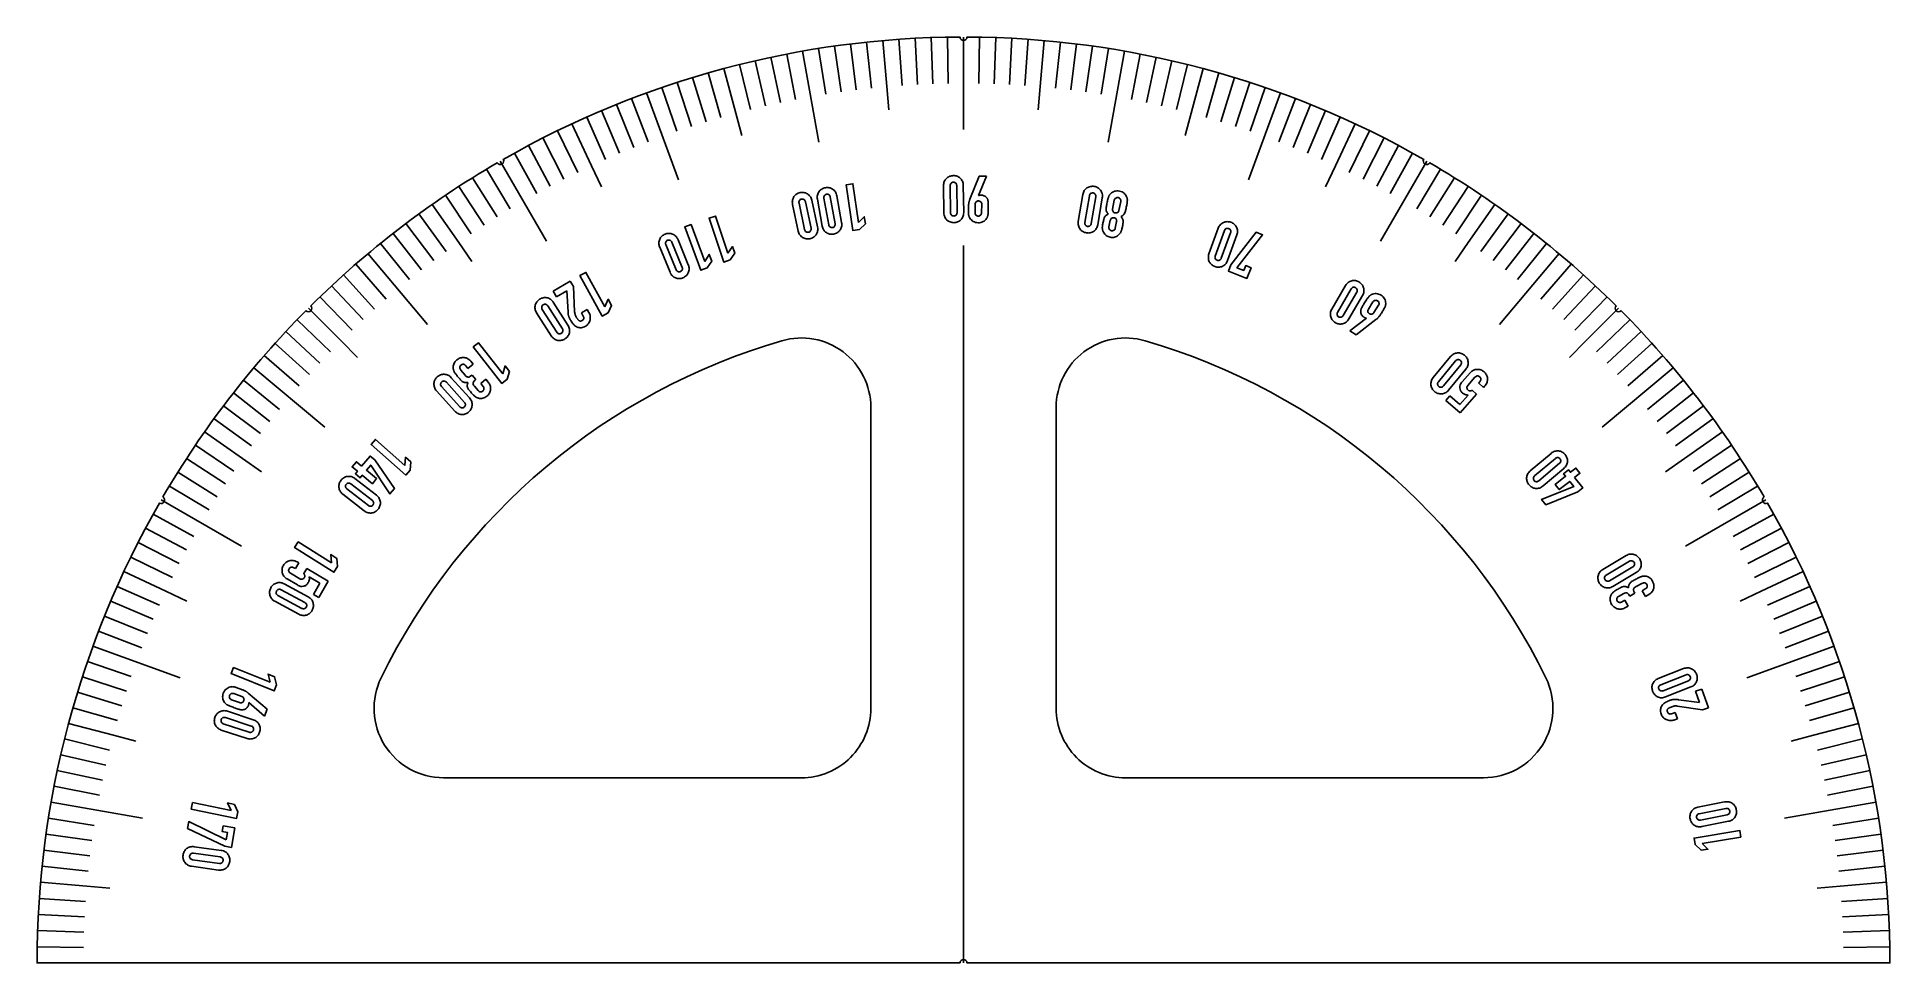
# Model space of a CAD drawing. Header units: millimetres. Extents: x -200 to 200, y 0 to 200.
import ezdxf

# ---------------------------------------------------------------- set-up
doc = ezdxf.new("R2010")
doc.units = ezdxf.units.MM
doc.layers.get('0').update_dxf_attribs({"linetype": 'CONTINUOUS'})

msp = doc.modelspace()

# ---------------------------------------------------------------- linework, layer by layer
for p, q in [((-38.16, 196.33), (-36.25, 186.51)), ((-34.73, 196.96), (-31.26, 177.27)), ((-31.29, 197.54), (-29.72, 187.66)), ((-27.83, 198.05), (-26.44, 188.15)), ((-24.37, 198.51), (-23.16, 188.58)), ((-20.91, 198.9), (-19.86, 188.96)), ((-17.43, 199.24), (-16.56, 189.28)), ((-13.95, 199.51), (-13.25, 189.54)), ((-10.47, 199.73), (-9.94, 189.74)), ((-6.98, 199.88), (-6.63, 189.88)), ((-3.49, 199.97), (-3.32, 189.97)), ((0, 200), (0, 180)), ((3.49, 199.97), (3.32, 189.97)), ((6.98, 199.88), (6.63, 189.88)), ((10.47, 199.73), (9.94, 189.74)), ((13.95, 199.51), (13.25, 189.54)), ((17.43, 199.24), (16.56, 189.28)), ((20.91, 198.9), (19.86, 188.96)), ((24.37, 198.51), (23.16, 188.58)), ((27.83, 198.05), (26.44, 188.15)), ((31.29, 197.54), (29.72, 187.66)), ((34.73, 196.96), (31.26, 177.27)), ((38.16, 196.33), (36.25, 186.51)), ((-55.13, 192.25), (-52.37, 182.64)), ((-51.76, 193.19), (-49.18, 183.53)), ((-48.38, 194.06), (-45.97, 184.36)), ((-44.99, 194.87), (-42.74, 185.13)), ((-41.58, 195.63), (-39.5, 185.85)), ((41.58, 195.63), (39.5, 185.85)), ((44.99, 194.87), (42.74, 185.13)), ((48.38, 194.06), (45.97, 184.36)), ((51.76, 193.19), (49.18, 183.53)), ((55.13, 192.25), (52.37, 182.64)), ((-65.11, 189.1), (-61.86, 179.65)), ((-61.8, 190.21), (-58.71, 180.7)), ((-58.47, 191.26), (-55.55, 181.7)), ((-16.56, 189.28), (-16.12, 184.3)), ((16.56, 189.28), (16.12, 184.3)), ((58.47, 191.26), (55.55, 181.7)), ((61.8, 190.21), (58.71, 180.7)), ((65.11, 189.1), (61.86, 179.65)), ((-78.15, 184.1), (-74.24, 174.9)), ((-74.92, 185.44), (-71.18, 176.16)), ((-71.67, 186.72), (-68.09, 177.38)), ((-68.4, 187.94), (-61.56, 169.14)), ((68.4, 187.94), (61.56, 169.14)), ((71.67, 186.72), (68.09, 177.38)), ((74.92, 185.44), (71.18, 176.16)), ((78.15, 184.1), (74.24, 174.9)), ((-84.52, 181.26), (-80.3, 172.2)), ((-81.35, 182.71), (-77.28, 173.57)), ((-49.18, 183.53), (-47.88, 178.7)), ((49.18, 183.53), (47.88, 178.7)), ((81.35, 182.71), (77.28, 173.57)), ((84.52, 181.26), (80.3, 172.2)), ((-93.89, 176.59), (-89.2, 167.76)), ((-90.8, 178.2), (-86.26, 169.29)), ((-87.67, 179.76), (-83.29, 170.77)), ((87.67, 179.76), (83.29, 170.77)), ((90.8, 178.2), (86.26, 169.29)), ((93.89, 176.59), (89.2, 167.76)), ((-100, 173.21), (-90, 155.88)), ((-96.96, 174.92), (-92.11, 166.18)), ((-80.3, 172.2), (-78.18, 167.67)), ((80.3, 172.2), (78.18, 167.67)), ((100, 173.21), (90, 155.88)), ((96.96, 174.92), (92.11, 166.18)), ((-105.98, 169.61), (-100.68, 161.13)), ((-103.01, 171.43), (-97.86, 162.86)), ((1.38, 164.98), (3.36, 169.97)), ((4.96, 169.94), (3.25, 165.77)), ((3.36, 169.97), (4.96, 169.94)), ((103.01, 171.43), (97.86, 162.86)), ((105.98, 169.61), (100.68, 161.13)), ((-111.84, 165.81), (-106.25, 157.52)), ((-108.93, 167.73), (-103.48, 159.35)), ((-35.51, 164.14), (-34.29, 158.4)), ((-32.92, 158.69), (-34.14, 164.43)), ((-32.73, 164.73), (-31.52, 158.98)), ((-30.51, 159.18), (-31.54, 164.96)), ((-30.13, 165.21), (-29.1, 159.43)), ((-27.72, 159.68), (-28.75, 165.46)), ((-27.34, 165.71), (-26.31, 159.93)), ((-4.23, 162.02), (-4.31, 167.89)), ((-2.88, 167.91), (-2.8, 162.04)), ((-1.4, 162.06), (-1.47, 167.93)), ((-0.04, 167.95), (0.04, 162.08)), ((3.25, 165.77), (3.28, 165.74)), ((24.78, 160.17), (25.75, 165.96)), ((27.17, 165.73), (26.19, 159.94)), ((27.58, 159.7), (28.55, 165.49)), ((29.96, 165.25), (28.99, 159.47)), ((32.56, 164.76), (32.17, 162.84)), ((33.55, 162.56), (33.94, 164.49)), ((108.93, 167.73), (103.48, 159.35)), ((111.84, 165.81), (106.25, 157.52)), ((-117.56, 161.8), (-111.68, 153.71)), ((-114.72, 163.83), (-108.98, 155.64)), ((-35.69, 158.1), (-36.91, 163.84)), ((2.53, 163.9), (2.49, 162.05)), ((3.9, 162.02), (3.93, 163.87)), ((31.69, 160.41), (31.4, 158.98)), ((32.77, 158.7), (33.06, 160.14)), ((114.72, 163.83), (108.98, 155.64)), ((117.56, 161.8), (111.68, 153.71)), ((-123.13, 157.6), (-116.98, 149.72)), ((-120.36, 159.73), (-114.34, 151.74)), ((-61.63, 156.23), (-59.41, 150.8)), ((52.99, 153.17), (54.99, 158.69)), ((56.33, 158.21), (54.34, 152.68)), ((55.66, 152.21), (57.65, 157.73)), ((59, 157.24), (57.01, 151.72)), ((120.36, 159.73), (114.34, 151.74)), ((123.13, 157.6), (116.98, 149.72)), ((-128.56, 153.21), (-115.7, 137.89)), ((-125.86, 155.43), (-119.57, 147.66)), ((-108.98, 155.64), (-106.11, 151.54)), ((-63.36, 149.18), (-65.59, 154.61)), ((-64.26, 155.16), (-62.04, 149.72)), ((-60.74, 150.25), (-62.96, 155.69)), ((0, 0), (0, 155)), ((108.98, 155.64), (106.11, 151.54)), ((128.56, 153.21), (115.7, 137.89)), ((125.86, 155.43), (119.57, 147.66)), ((-133.83, 148.63), (-127.13, 141.2)), ((-131.21, 150.94), (-124.65, 143.39)), ((131.21, 150.94), (124.65, 143.39)), ((133.83, 148.63), (127.13, 141.2)), ((-136.4, 146.27), (-129.58, 138.96)), ((-88.57, 145.12), (-84.9, 147.3)), ((-87.84, 143.89), (-88.57, 145.12)), ((-85.62, 145.21), (-87.84, 143.89)), ((-85.36, 140.64), (-85.62, 145.21)), ((-84.9, 147.3), (-84.21, 146.14)), ((-84.21, 146.14), (-83.95, 140.63)), ((79.5, 141.24), (82.45, 146.32)), ((83.69, 145.6), (80.74, 140.52)), ((81.96, 139.82), (84.9, 144.89)), ((86.14, 144.18), (83.19, 139.1)), ((136.4, 146.27), (129.58, 138.96)), ((-141.42, 141.42), (-134.35, 134.35)), ((-138.93, 143.87), (-131.99, 136.67)), ((-88.99, 135.46), (-92.15, 140.41)), ((-90.94, 141.18), (-87.78, 136.23)), ((-86.6, 136.99), (-89.76, 141.94)), ((-88.55, 142.71), (-85.39, 137.76)), ((-82.5, 140.44), (-81.27, 141.17)), ((-82.08, 139.74), (-82.5, 140.44)), ((-81.27, 141.17), (-80.86, 140.5)), ((88.4, 142.79), (87.41, 141.22)), ((88.61, 140.47), (89.59, 142.05)), ((138.93, 143.87), (131.99, 136.67)), ((141.42, 141.42), (134.35, 134.35)), ((-146.27, 136.4), (-138.96, 129.58)), ((-143.87, 138.93), (-136.67, 131.99)), ((83.42, 136.54), (87.02, 139.24)), ((84.78, 135.69), (83.42, 136.54)), ((89.04, 138.96), (84.78, 135.69)), ((87.02, 139.24), (87.02, 139.28)), ((143.87, 138.93), (136.67, 131.99)), ((146.27, 136.4), (138.96, 129.58)), ((-148.63, 133.83), (-141.2, 127.13)), ((-134.35, 134.35), (-130.81, 130.81)), ((134.35, 134.35), (130.81, 130.81)), ((148.63, 133.83), (141.2, 127.13)), ((-153.21, 128.56), (-137.89, 115.7)), ((-150.94, 131.21), (-143.39, 124.65)), ((-108.5, 128.07), (-107.58, 126.97)), ((-106.97, 128.42), (-107.44, 128.99)), ((-105.87, 129.35), (-106.97, 128.42)), ((-106.39, 129.97), (-105.87, 129.35)), ((101.4, 126.44), (105.14, 130.97)), ((106.24, 130.06), (102.51, 125.53)), ((103.59, 124.64), (107.33, 129.17)), ((108.43, 128.26), (104.7, 123.72)), ((153.21, 128.56), (137.89, 115.7)), ((150.94, 131.21), (143.39, 124.65)), ((-155.43, 125.86), (-147.66, 119.57)), ((-112.68, 124.52), (-108.76, 120.15)), ((-107.72, 121.09), (-111.64, 125.46)), ((-110.57, 126.42), (-106.65, 122.05)), ((-106.1, 126.98), (-105.29, 126.02)), ((-105.6, 124.62), (-104.77, 123.63)), ((-104.22, 125.16), (-103.12, 126.08)), ((-103.7, 124.53), (-104.22, 125.16)), ((-103.12, 126.08), (-102.59, 125.44)), ((107.65, 125.53), (109.36, 127.47)), ((110.41, 126.5), (108.86, 124.74)), ((111.21, 125.28), (111.45, 125.55)), ((112.28, 124.33), (111.21, 125.28)), ((112.56, 124.65), (112.28, 124.33)), ((155.43, 125.86), (147.66, 119.57)), ((-159.73, 120.36), (-151.74, 114.34)), ((-157.6, 123.13), (-149.72, 116.98)), ((-109.83, 119.2), (-113.75, 123.56)), ((104.11, 121.51), (105, 122.52)), ((107.19, 118.8), (104.11, 121.51)), ((105, 122.52), (107.13, 120.65)), ((107.13, 120.65), (108.92, 122.67)), ((110.75, 122.85), (107.19, 118.8)), ((109.81, 123.69), (110.75, 122.85)), ((157.6, 123.13), (149.72, 116.98)), ((159.73, 120.36), (151.74, 114.34)), ((-161.8, 117.56), (-153.71, 111.68)), ((161.8, 117.56), (153.71, 111.68)), ((-163.83, 114.72), (-155.64, 108.98)), ((163.83, 114.72), (155.64, 108.98)), ((-167.73, 108.93), (-159.35, 103.48)), ((-165.81, 111.84), (-157.52, 106.25)), ((-155.64, 108.98), (-151.54, 106.11)), ((122.36, 106.29), (126.84, 110.08)), ((127.77, 108.99), (123.28, 105.2)), ((155.64, 108.98), (151.54, 106.11)), ((165.81, 111.84), (157.52, 106.25)), ((167.73, 108.93), (159.35, 103.48)), ((-169.61, 105.98), (-161.13, 100.68)), ((-131.37, 104.63), (-126.74, 101.03)), ((124.19, 104.13), (128.67, 107.92)), ((129.6, 106.82), (125.12, 103.03)), ((169.61, 105.98), (161.13, 100.68)), ((-171.43, 103.01), (-162.86, 97.86)), ((-129.35, 97.66), (-133.99, 101.26)), ((-133.11, 102.39), (-128.48, 98.79)), ((-127.61, 99.9), (-132.25, 103.5)), ((171.43, 103.01), (162.86, 97.86)), ((-174.92, 96.96), (-166.18, 92.11)), ((-173.21, 100), (-155.88, 90)), ((173.21, 100), (155.88, 90)), ((174.92, 96.96), (166.18, 92.11)), ((-176.59, 93.89), (-167.76, 89.2)), ((176.59, 93.89), (167.76, 89.2)), ((-178.2, 90.8), (-169.29, 86.26)), ((138.01, 84.99), (143.05, 88)), ((178.2, 90.8), (169.29, 86.26)), ((-181.26, 84.52), (-172.2, 80.3)), ((-179.76, 87.67), (-170.77, 83.29)), ((-145.29, 84.17), (-143.27, 82.98)), ((-144.24, 85.18), (-144.56, 85.36)), ((-143.52, 86.42), (-144.24, 85.18)), ((-143.88, 86.63), (-143.52, 86.42)), ((-142.41, 84.11), (-141.77, 85.2)), ((-141.77, 85.2), (-137.12, 82.48)), ((143.78, 86.77), (138.74, 83.76)), ((139.46, 82.55), (144.5, 85.57)), ((145.24, 84.34), (140.2, 81.32)), ((179.76, 87.67), (170.77, 83.29)), ((181.26, 84.52), (172.2, 80.3)), ((-182.71, 81.35), (-173.57, 77.28)), ((-172.2, 80.3), (-167.67, 78.18)), ((-142.16, 77.83), (-147.32, 80.63)), ((-146.63, 81.88), (-141.47, 79.09)), ((-143.81, 81.64), (-146.04, 82.94)), ((-138.92, 82.07), (-141.25, 83.43)), ((-140.35, 79.62), (-138.92, 82.07)), ((-137.12, 82.48), (-139.19, 78.94)), ((146.47, 81.99), (145.21, 81.3)), ((146.52, 80.41), (147.17, 80.78)), ((147.21, 79.16), (146.52, 80.41)), ((172.2, 80.3), (167.67, 78.18)), ((182.71, 81.35), (173.57, 77.28)), ((-184.1, 78.15), (-174.9, 74.24)), ((-143.51, 75.33), (-148.67, 78.13)), ((-147.99, 79.39), (-142.82, 76.59)), ((-139.19, 78.94), (-140.35, 79.62)), ((142.52, 79.8), (141.39, 79.18)), ((142.07, 77.95), (142.79, 78.34)), ((143.48, 77.09), (142.76, 76.69)), ((142.79, 78.34), (143.48, 77.09)), ((144.94, 79.84), (143.84, 79.23)), ((147.93, 79.56), (147.21, 79.16)), ((184.1, 78.15), (174.9, 74.24)), ((-185.44, 74.92), (-176.16, 71.18)), ((185.44, 74.92), (176.16, 71.18)), ((-187.94, 68.4), (-169.14, 61.56)), ((-186.72, 71.67), (-177.38, 68.09)), ((187.94, 68.4), (169.14, 61.56)), ((186.72, 71.67), (177.38, 68.09)), ((-189.1, 65.11), (-179.65, 61.86)), ((189.1, 65.11), (179.65, 61.86)), ((-190.21, 61.8), (-180.7, 58.71)), ((149.99, 61.43), (155.45, 63.58)), ((155.98, 62.25), (150.51, 60.09)), ((151.03, 58.79), (156.49, 60.94)), ((190.21, 61.8), (180.7, 58.71)), ((-191.26, 58.47), (-181.7, 55.55)), ((-158.02, 56.87), (-156.27, 56.23)), ((-155.79, 57.55), (-157.53, 58.19)), ((-154.4, 58.29), (-150.32, 54.8)), ((-154.26, 56.26), (-154.3, 56.24)), ((-150.87, 53.29), (-154.26, 56.26)), ((157.02, 59.61), (151.55, 57.45)), ((154.38, 56.87), (158.91, 56.25)), ((158.04, 58.68), (159.39, 59.16)), ((158.91, 56.25), (158.04, 58.68)), ((159.39, 59.16), (160.82, 55.14)), ((191.26, 58.47), (181.7, 55.55)), ((-192.25, 55.13), (-182.64, 52.37)), ((-153.77, 51.18), (-159.35, 53.01)), ((-158.9, 54.37), (-153.33, 52.54)), ((-150.32, 54.8), (-150.87, 53.29)), ((152.87, 53.82), (153.63, 54.1)), ((154.12, 52.75), (153.38, 52.48)), ((153.63, 54.1), (154.12, 52.75)), ((159.55, 54.69), (154.09, 55.48)), ((160.82, 55.14), (159.55, 54.69)), ((192.25, 55.13), (182.64, 52.37)), ((-194.06, 48.38), (-184.36, 45.97)), ((-193.19, 51.76), (-183.53, 49.18)), ((-183.53, 49.18), (-178.7, 47.88)), ((-154.66, 48.49), (-160.23, 50.32)), ((-159.79, 51.68), (-154.21, 49.85)), ((183.53, 49.18), (178.7, 47.88)), ((193.19, 51.76), (183.53, 49.18)), ((194.06, 48.38), (184.36, 45.97)), ((-194.87, 44.99), (-185.13, 42.74)), ((194.87, 44.99), (185.13, 42.74)), ((-195.63, 41.58), (-185.85, 39.5)), ((195.63, 41.58), (185.85, 39.5)), ((-196.33, 38.16), (-186.51, 36.25)), ((196.33, 38.16), (186.51, 36.25)), ((-196.96, 34.73), (-177.27, 31.26)), ((158.55, 33.64), (164.31, 34.79)), ((164.59, 33.38), (158.83, 32.24)), ((159.1, 30.86), (164.86, 32)), ((196.96, 34.73), (177.27, 31.26)), ((-197.54, 31.29), (-187.66, 29.72)), ((165.14, 30.6), (159.38, 29.46)), ((197.54, 31.29), (187.66, 29.72)), ((-198.51, 24.37), (-188.58, 23.16)), ((-198.05, 27.83), (-188.15, 26.44)), ((-166.06, 25.11), (-160.25, 24.31)), ((198.05, 27.83), (188.15, 26.44)), ((198.51, 24.37), (188.58, 23.16)), ((-198.9, 20.91), (-188.96, 19.86)), ((-160.83, 20.08), (-166.65, 20.88)), ((-166.45, 22.3), (-160.63, 21.5)), ((-160.44, 22.89), (-166.26, 23.69)), ((198.9, 20.91), (188.96, 19.86)), ((-199.24, 17.43), (-189.28, 16.56)), ((-189.28, 16.56), (-184.3, 16.12)), ((189.28, 16.56), (184.3, 16.12)), ((199.24, 17.43), (189.28, 16.56)), ((-199.51, 13.95), (-189.54, 13.25)), ((199.51, 13.95), (189.54, 13.25)), ((-199.73, 10.47), (-189.74, 9.94)), ((199.73, 10.47), (189.74, 9.94)), ((-199.88, 6.98), (-189.88, 6.63)), ((199.88, 6.98), (189.88, 6.63)), ((-199.97, 3.49), (-189.97, 3.32)), ((199.97, 3.49), (189.97, 3.32))]:
    msp.add_line(p, q)
for points in [[(-0.75, 0, -1), (0.75, 0), (200, 0, 0.130699), (173.58, 99.35, -0.998127), (172.83, 100.65, 0.063661), (141.95, 140.89, -0.998127), (140.89, 141.95, 0.063661), (100.65, 172.83, -0.998127), (99.35, 173.58, 0.129745), (0.75, 200, -0.998127), (-0.75, 200, 0.129745), (-99.35, 173.58, -0.998127), (-100.65, 172.83, 0.063661), (-140.89, 141.95, -0.998127), (-141.95, 140.89, 0.063661), (-172.83, 100.65, -0.998127), (-173.58, 99.35, 0.130699), (-200, 0)], [(-20, 120), (-20, 55, -0.414214), (-35, 40), (-112.25, 40, -0.554902), (-125.72, 61.6, -0.210897), (-39.2, 134.4, -0.5)], [(20, 120), (20, 55, 0.414214), (35, 40), (112.25, 40, 0.554902), (125.72, 61.6, 0.210897), (39.2, 134.4, 0.5)]]:
    msp.add_lwpolyline(points, format="xyb", close=True)
for points in [[(-22.68, 159.92), (-23.89, 168.31), (-25.31, 168.11), (-23.88, 158.21), (-22.46, 158.42), (-21.19, 159.66), (-21.41, 161.17)], [(-50.88, 153.29), (-53.57, 161.34), (-54.93, 160.88), (-51.76, 151.4), (-50.4, 151.86), (-49.37, 153.31), (-49.86, 154.75)], [(-55.86, 151.55), (-58.81, 159.5), (-60.16, 159), (-56.67, 149.63), (-55.33, 150.13), (-54.35, 151.62), (-54.88, 153.04)], [(59.03, 150.16), (64.57, 157.27), (63.16, 157.83), (57.73, 150.77), (57.2, 149.44), (61.17, 147.86), (62.09, 150.18), (60.92, 150.65), (60.49, 149.58)], [(-77.45, 141.74), (-81.53, 149.17), (-82.79, 148.48), (-77.97, 139.72), (-76.71, 140.41), (-75.97, 142.02), (-76.7, 143.35)], [(-99.45, 127.27), (-104.7, 133.94), (-105.82, 133.05), (-99.64, 125.19), (-98.52, 126.07), (-98.04, 127.79), (-98.98, 128.98)], [(-120.59, 107.45), (-126.94, 113.08), (-127.89, 112.01), (-120.4, 105.37), (-119.45, 106.45), (-119.29, 108.22), (-120.43, 109.22)], [(-129.93, 107.31), (-131.07, 108.26), (-131.99, 107.16), (-130.84, 106.21), (-131.28, 105.68), (-130.24, 104.81), (-129.8, 105.34), (-127.61, 103.52), (-126.7, 104.63), (-128.89, 106.45), (-127.98, 107.54), (-123.84, 101.31), (-122.87, 102.48), (-127.07, 108.64), (-128.11, 109.5)], [(131.92, 104.85), (133.08, 105.78), (132.2, 106.9), (131.03, 105.98), (130.6, 106.52), (129.54, 105.68), (129.97, 105.14), (127.74, 103.37), (128.62, 102.25), (130.86, 104.02), (131.74, 102.9), (124.79, 100.14), (125.73, 98.95), (132.63, 101.78), (133.69, 102.62)], [(-136.45, 86.42), (-143.63, 90.94), (-144.39, 89.73), (-135.93, 84.4), (-135.17, 85.61), (-135.3, 87.39), (-136.58, 88.2)], [(-149.7, 60.66), (-157.57, 63.82), (-158.1, 62.49), (-148.82, 58.76), (-148.29, 60.09), (-148.73, 61.81), (-150.14, 62.38)], [(-158.12, 32.94), (-166.43, 34.65), (-166.72, 33.24), (-156.93, 31.23), (-156.64, 32.63), (-157.38, 34.25), (-158.87, 34.56)], [(-159.14, 26.61), (-167.24, 30.55), (-167.5, 29.06), (-159.47, 25.21), (-158.05, 24.97), (-157.33, 29.18), (-159.8, 29.6), (-160.01, 28.36), (-158.87, 28.16)], [(159.44, 25.82), (167.81, 27.2), (167.58, 28.62), (157.71, 26.99), (157.94, 25.58), (159.22, 24.34), (160.71, 24.58)]]:
    msp.add_lwpolyline(points, close=True)
for points, knots in [([(-4.31, 167.89), (-4.3, 168.05), (-4.3, 168.36), (-4.19, 168.66), (-4.14, 168.79)], [0, 0, 0, 0, 0.04797046, 0.09227474, 0.09227474, 0.09227474, 0.09227474]), ([(-4.14, 168.79), (-4.08, 168.92), (-3.96, 169.17), (-3.78, 169.37), (-3.68, 169.47)], [0, 0, 0, 0, 0.04164183, 0.08224029, 0.08224029, 0.08224029, 0.08224029]), ([(-3.68, 169.47), (-3.58, 169.56), (-3.38, 169.75), (-3.13, 169.86), (-3, 169.92)], [0, 0, 0, 0, 0.04052704, 0.08182549, 0.08182549, 0.08182549, 0.08182549]), ([(-3, 169.92), (-2.87, 169.96), (-2.61, 170.05), (-2.34, 170.06), (-2.2, 170.07)], [0, 0, 0, 0, 0.04037315, 0.08160438, 0.08160438, 0.08160438, 0.08160438]), ([(-2.69, 168.43), (-2.74, 168.36), (-2.86, 168.2), (-2.87, 168.01), (-2.88, 167.91)], [0, 0, 0, 0, 0.02776544, 0.05662814, 0.05662814, 0.05662814, 0.05662814]), ([(-2.18, 168.64), (-2.28, 168.63), (-2.47, 168.61), (-2.62, 168.49), (-2.69, 168.43)], [0, 0, 0, 0, 0.02851677, 0.05539548, 0.05539548, 0.05539548, 0.05539548]), ([(-2.2, 170.07), (-2.06, 170.07), (-1.79, 170.06), (-1.52, 169.98), (-1.39, 169.94)], [0, 0, 0, 0, 0.0415811, 0.082972, 0.082972, 0.082972, 0.082972]), ([(-1.68, 168.45), (-1.75, 168.5), (-1.9, 168.62), (-2.09, 168.63), (-2.18, 168.64)], [0, 0, 0, 0, 0.02687874, 0.05539551, 0.05539551, 0.05539551, 0.05539551]), ([(-1.47, 167.93), (-1.48, 168.03), (-1.5, 168.22), (-1.62, 168.37), (-1.68, 168.45)], [0, 0, 0, 0, 0.02886276, 0.05662814, 0.05662814, 0.05662814, 0.05662814]), ([(-1.39, 169.94), (-1.26, 169.89), (-1.02, 169.77), (-0.81, 169.6), (-0.71, 169.51)], [0, 0, 0, 0, 0.0403609, 0.08061167, 0.08061167, 0.08061167, 0.08061167]), ([(-0.71, 169.51), (-0.61, 169.42), (-0.42, 169.22), (-0.29, 168.97), (-0.22, 168.85)], [0, 0, 0, 0, 0.04082708, 0.08298531, 0.08298531, 0.08298531, 0.08298531]), ([(-0.22, 168.85), (-0.17, 168.71), (-0.06, 168.42), (-0.05, 168.11), (-0.04, 167.95)], [0, 0, 0, 0, 0.04399005, 0.09192843, 0.09192843, 0.09192843, 0.09192843]), ([(-36.91, 163.84), (-36.94, 164), (-36.99, 164.31), (-36.94, 164.61), (-36.92, 164.76)], [0, 0, 0, 0, 0.04797046, 0.09227474, 0.09227474, 0.09227474, 0.09227474]), ([(-36.92, 164.76), (-36.89, 164.9), (-36.82, 165.16), (-36.68, 165.4), (-36.61, 165.52)], [0, 0, 0, 0, 0.04164183, 0.08224029, 0.08224029, 0.08224029, 0.08224029]), ([(-36.61, 165.52), (-36.52, 165.62), (-36.36, 165.84), (-36.13, 166), (-36.02, 166.08)], [0, 0, 0, 0, 0.04052704, 0.08182549, 0.08182549, 0.08182549, 0.08182549]), ([(-36.02, 166.08), (-35.9, 166.15), (-35.67, 166.29), (-35.4, 166.35), (-35.27, 166.39)], [0, 0, 0, 0, 0.04037315, 0.08160438, 0.08160438, 0.08160438, 0.08160438]), ([(-35.43, 164.69), (-35.47, 164.6), (-35.55, 164.43), (-35.52, 164.24), (-35.51, 164.14)], [0, 0, 0, 0, 0.02776544, 0.05662814, 0.05662814, 0.05662814, 0.05662814]), ([(-34.97, 164.99), (-35.06, 164.96), (-35.25, 164.91), (-35.37, 164.76), (-35.43, 164.69)], [0, 0, 0, 0, 0.02851677, 0.05539548, 0.05539548, 0.05539548, 0.05539548]), ([(-35.27, 166.39), (-35.13, 166.41), (-34.86, 166.46), (-34.58, 166.43), (-34.44, 166.42)], [0, 0, 0, 0, 0.0415811, 0.082972, 0.082972, 0.082972, 0.082972]), ([(-34.44, 164.9), (-34.52, 164.94), (-34.69, 165.02), (-34.87, 165), (-34.97, 164.99)], [0, 0, 0, 0, 0.02687874, 0.05539551, 0.05539551, 0.05539551, 0.05539551]), ([(-34.44, 166.42), (-34.31, 166.39), (-34.05, 166.33), (-33.81, 166.2), (-33.69, 166.13)], [0, 0, 0, 0, 0.0403609, 0.08061167, 0.08061167, 0.08061167, 0.08061167]), ([(-34.14, 164.43), (-34.16, 164.53), (-34.22, 164.71), (-34.36, 164.84), (-34.44, 164.9)], [0, 0, 0, 0, 0.02886276, 0.05662814, 0.05662814, 0.05662814, 0.05662814]), ([(-33.69, 166.13), (-33.58, 166.06), (-33.35, 165.9), (-33.17, 165.68), (-33.09, 165.57)], [0, 0, 0, 0, 0.04082708, 0.08298531, 0.08298531, 0.08298531, 0.08298531]), ([(-33.09, 165.57), (-33.01, 165.45), (-32.85, 165.18), (-32.77, 164.88), (-32.73, 164.73)], [0, 0, 0, 0, 0.04399005, 0.09192843, 0.09192843, 0.09192843, 0.09192843]), ([(-31.54, 164.96), (-31.56, 165.12), (-31.61, 165.43), (-31.55, 165.73), (-31.52, 165.88)], [0, 0, 0, 0, 0.04797046, 0.09227474, 0.09227474, 0.09227474, 0.09227474]), ([(-31.52, 165.88), (-31.48, 166.01), (-31.41, 166.28), (-31.26, 166.51), (-31.18, 166.62)], [0, 0, 0, 0, 0.04164183, 0.08224029, 0.08224029, 0.08224029, 0.08224029]), ([(-31.18, 166.62), (-31.1, 166.73), (-30.92, 166.94), (-30.7, 167.09), (-30.58, 167.17)], [0, 0, 0, 0, 0.04052704, 0.08182549, 0.08182549, 0.08182549, 0.08182549]), ([(-30.58, 167.17), (-30.46, 167.23), (-30.22, 167.36), (-29.95, 167.42), (-29.82, 167.45)], [0, 0, 0, 0, 0.04037315, 0.08160438, 0.08160438, 0.08160438, 0.08160438]), ([(-30.03, 165.76), (-30.07, 165.67), (-30.16, 165.5), (-30.14, 165.31), (-30.13, 165.21)], [0, 0, 0, 0, 0.02776544, 0.05662814, 0.05662814, 0.05662814, 0.05662814]), ([(-29.57, 166.04), (-29.66, 166.02), (-29.84, 165.97), (-29.97, 165.83), (-30.03, 165.76)], [0, 0, 0, 0, 0.02851677, 0.05539548, 0.05539548, 0.05539548, 0.05539548]), ([(-29.82, 167.45), (-29.68, 167.47), (-29.4, 167.51), (-29.13, 167.47), (-28.99, 167.45)], [0, 0, 0, 0, 0.0415811, 0.082972, 0.082972, 0.082972, 0.082972]), ([(-29.03, 165.93), (-29.11, 165.98), (-29.28, 166.07), (-29.47, 166.05), (-29.57, 166.04)], [0, 0, 0, 0, 0.02687874, 0.05539551, 0.05539551, 0.05539551, 0.05539551]), ([(-28.75, 165.46), (-28.77, 165.55), (-28.82, 165.74), (-28.96, 165.87), (-29.03, 165.93)], [0, 0, 0, 0, 0.02886276, 0.05662814, 0.05662814, 0.05662814, 0.05662814]), ([(-28.99, 167.45), (-28.86, 167.42), (-28.6, 167.35), (-28.37, 167.21), (-28.25, 167.14)], [0, 0, 0, 0, 0.0403609, 0.08061167, 0.08061167, 0.08061167, 0.08061167]), ([(-28.25, 167.14), (-28.14, 167.06), (-27.92, 166.9), (-27.75, 166.68), (-27.66, 166.56)], [0, 0, 0, 0, 0.04082708, 0.08298531, 0.08298531, 0.08298531, 0.08298531]), ([(-27.66, 166.56), (-27.59, 166.44), (-27.44, 166.17), (-27.37, 165.87), (-27.34, 165.71)], [0, 0, 0, 0, 0.04399005, 0.09192843, 0.09192843, 0.09192843, 0.09192843]), ([(1.11, 163.7), (1.11, 163.8), (1.12, 163.96), (1.15, 164.13), (1.16, 164.21)], [0, 0, 0, 0, 0.02744389, 0.05074797, 0.05074797, 0.05074797, 0.05074797]), ([(1.16, 164.21), (1.17, 164.28), (1.2, 164.42), (1.24, 164.55), (1.26, 164.61)], [0, 0, 0, 0, 0.02189951, 0.04191667, 0.04191667, 0.04191667, 0.04191667]), ([(1.26, 164.61), (1.28, 164.67), (1.32, 164.79), (1.36, 164.91), (1.38, 164.98)], [0, 0, 0, 0, 0.01823141, 0.03821769, 0.03821769, 0.03821769, 0.03821769]), ([(2.75, 164.42), (2.69, 164.34), (2.56, 164.2), (2.54, 164), (2.53, 163.9)], [0, 0, 0, 0, 0.02775878, 0.05737415, 0.05737415, 0.05737415, 0.05737415]), ([(3.24, 164.6), (3.15, 164.6), (2.97, 164.58), (2.82, 164.47), (2.75, 164.42)], [0, 0, 0, 0, 0.02678913, 0.05396211, 0.05396211, 0.05396211, 0.05396211]), ([(3.73, 164.4), (3.66, 164.46), (3.52, 164.57), (3.34, 164.59), (3.24, 164.6)], [0, 0, 0, 0, 0.02717298, 0.05396212, 0.05396212, 0.05396212, 0.05396212]), ([(3.28, 165.74), (3.31, 165.76), (3.38, 165.8), (3.46, 165.82), (3.51, 165.83)], [0, 0, 0, 0, 0.01053956, 0.02464143, 0.02464143, 0.02464143, 0.02464143]), ([(3.51, 165.83), (3.56, 165.84), (3.69, 165.86), (3.82, 165.86), (3.89, 165.85)], [0, 0, 0, 0, 0.01663675, 0.0380668, 0.0380668, 0.0380668, 0.0380668]), ([(3.93, 163.87), (3.93, 163.97), (3.92, 164.17), (3.79, 164.32), (3.73, 164.4)], [0, 0, 0, 0, 0.02961537, 0.05737413, 0.05737413, 0.05737413, 0.05737413]), ([(3.89, 165.85), (4.01, 165.84), (4.26, 165.82), (4.48, 165.71), (4.59, 165.66)], [0, 0, 0, 0, 0.03680105, 0.07318429, 0.07318429, 0.07318429, 0.07318429]), ([(4.59, 165.66), (4.69, 165.59), (4.88, 165.46), (5.02, 165.28), (5.08, 165.18)], [0, 0, 0, 0, 0.03547045, 0.06909958, 0.06909958, 0.06909958, 0.06909958]), ([(5.08, 165.18), (5.11, 165.14), (5.17, 165.04), (5.21, 164.94), (5.23, 164.89)], [0, 0, 0, 0, 0.0168612, 0.03336776, 0.03336776, 0.03336776, 0.03336776]), ([(5.23, 164.89), (5.25, 164.82), (5.28, 164.68), (5.3, 164.54), (5.31, 164.46)], [0, 0, 0, 0, 0.01958752, 0.04302624, 0.04302624, 0.04302624, 0.04302624]), ([(5.31, 164.46), (5.32, 164.37), (5.34, 164.16), (5.35, 163.95), (5.35, 163.83)], [0, 0, 0, 0, 0.02865691, 0.06348191, 0.06348191, 0.06348191, 0.06348191]), ([(25.75, 165.96), (25.79, 166.12), (25.85, 166.42), (26.01, 166.69), (26.08, 166.82)], [0, 0, 0, 0, 0.04797046, 0.09227474, 0.09227474, 0.09227474, 0.09227474]), ([(26.08, 166.82), (26.16, 166.93), (26.32, 167.16), (26.54, 167.32), (26.65, 167.41)], [0, 0, 0, 0, 0.04164183, 0.08224029, 0.08224029, 0.08224029, 0.08224029]), ([(26.65, 167.41), (26.77, 167.48), (27, 167.62), (27.27, 167.69), (27.4, 167.72)], [0, 0, 0, 0, 0.04052704, 0.08182549, 0.08182549, 0.08182549, 0.08182549]), ([(27.45, 166.21), (27.38, 166.14), (27.24, 166.01), (27.19, 165.82), (27.17, 165.73)], [0, 0, 0, 0, 0.02776544, 0.05662814, 0.05662814, 0.05662814, 0.05662814]), ([(27.4, 167.72), (27.54, 167.74), (27.81, 167.78), (28.08, 167.75), (28.21, 167.73)], [0, 0, 0, 0, 0.04037315, 0.08160438, 0.08160438, 0.08160438, 0.08160438]), ([(27.98, 166.32), (27.88, 166.32), (27.69, 166.34), (27.53, 166.25), (27.45, 166.21)], [0, 0, 0, 0, 0.02851677, 0.05539548, 0.05539548, 0.05539548, 0.05539548]), ([(28.44, 166.04), (28.38, 166.11), (28.26, 166.25), (28.07, 166.29), (27.98, 166.32)], [0, 0, 0, 0, 0.02687874, 0.05539551, 0.05539551, 0.05539551, 0.05539551]), ([(28.21, 167.73), (28.35, 167.7), (28.62, 167.64), (28.87, 167.52), (28.99, 167.45)], [0, 0, 0, 0, 0.0415811, 0.082972, 0.082972, 0.082972, 0.082972]), ([(28.55, 165.49), (28.56, 165.59), (28.58, 165.78), (28.49, 165.95), (28.44, 166.04)], [0, 0, 0, 0, 0.02886276, 0.05662814, 0.05662814, 0.05662814, 0.05662814]), ([(28.99, 167.45), (29.11, 167.38), (29.33, 167.23), (29.5, 167.02), (29.59, 166.91)], [0, 0, 0, 0, 0.0403609, 0.08061167, 0.08061167, 0.08061167, 0.08061167]), ([(29.59, 166.91), (29.66, 166.8), (29.82, 166.57), (29.9, 166.3), (29.95, 166.17)], [0, 0, 0, 0, 0.04082708, 0.08298531, 0.08298531, 0.08298531, 0.08298531]), ([(29.95, 166.17), (29.97, 166.02), (30.02, 165.72), (29.98, 165.41), (29.96, 165.25)], [0, 0, 0, 0, 0.04399005, 0.09192843, 0.09192843, 0.09192843, 0.09192843]), ([(30.84, 163.39), (30.86, 163.53), (30.92, 163.84), (30.98, 164.15), (31.01, 164.32)], [0, 0, 0, 0, 0.04249901, 0.09411532, 0.09411532, 0.09411532, 0.09411532]), ([(31.01, 164.32), (31.04, 164.46), (31.09, 164.71), (31.16, 164.96), (31.19, 165.07)], [0, 0, 0, 0, 0.04249176, 0.07731679, 0.07731679, 0.07731679, 0.07731679]), ([(31.19, 165.07), (31.22, 165.16), (31.26, 165.33), (31.32, 165.49), (31.35, 165.57)], [0, 0, 0, 0, 0.02781864, 0.05229931, 0.05229931, 0.05229931, 0.05229931]), ([(31.35, 165.57), (31.38, 165.63), (31.43, 165.76), (31.51, 165.86), (31.55, 165.91)], [0, 0, 0, 0, 0.02137534, 0.04009389, 0.04009389, 0.04009389, 0.04009389]), ([(31.55, 165.91), (31.59, 165.96), (31.66, 166.06), (31.75, 166.15), (31.79, 166.19)], [0, 0, 0, 0, 0.01774476, 0.03713619, 0.03713619, 0.03713619, 0.03713619]), ([(31.79, 166.19), (31.91, 166.29), (32.14, 166.5), (32.43, 166.62), (32.58, 166.68)], [0, 0, 0, 0, 0.04459828, 0.09298327, 0.09298327, 0.09298327, 0.09298327]), ([(32.87, 165.22), (32.8, 165.16), (32.65, 165.04), (32.59, 164.85), (32.56, 164.76)], [0, 0, 0, 0, 0.02804819, 0.05593764, 0.05593764, 0.05593764, 0.05593764]), ([(32.58, 166.68), (32.75, 166.72), (33.11, 166.81), (33.48, 166.75), (33.68, 166.72)], [0, 0, 0, 0, 0.0520327, 0.1106609, 0.1106609, 0.1106609, 0.1106609]), ([(33.39, 165.31), (33.3, 165.32), (33.12, 165.34), (32.95, 165.26), (32.87, 165.22)], [0, 0, 0, 0, 0.02678914, 0.05396209, 0.05396209, 0.05396209, 0.05396209]), ([(33.83, 165.02), (33.77, 165.09), (33.66, 165.23), (33.48, 165.29), (33.39, 165.31)], [0, 0, 0, 0, 0.02717298, 0.05396212, 0.05396212, 0.05396212, 0.05396212]), ([(33.68, 166.72), (33.87, 166.67), (34.23, 166.58), (34.53, 166.36), (34.67, 166.26)], [0, 0, 0, 0, 0.0586282, 0.1106609, 0.1106609, 0.1106609, 0.1106609]), ([(33.94, 164.49), (33.95, 164.58), (33.97, 164.77), (33.88, 164.94), (33.83, 165.02)], [0, 0, 0, 0, 0.02788945, 0.05593762, 0.05593762, 0.05593762, 0.05593762]), ([(34.67, 166.26), (34.79, 166.14), (35.01, 165.92), (35.14, 165.64), (35.21, 165.51)], [0, 0, 0, 0, 0.04838504, 0.09298326, 0.09298326, 0.09298326, 0.09298326]), ([(35.34, 164.23), (35.32, 164.12), (35.28, 163.86), (35.23, 163.61), (35.2, 163.47)], [0, 0, 0, 0, 0.03477721, 0.07726461, 0.07726461, 0.07726461, 0.07726461]), ([(35.21, 165.51), (35.23, 165.44), (35.28, 165.33), (35.32, 165.21), (35.34, 165.15)], [0, 0, 0, 0, 0.01957809, 0.03782636, 0.03782636, 0.03782636, 0.03782636]), ([(35.34, 165.15), (35.35, 165.09), (35.37, 164.96), (35.37, 164.83), (35.37, 164.76)], [0, 0, 0, 0, 0.01832925, 0.03962074, 0.03962074, 0.03962074, 0.03962074]), ([(35.37, 164.76), (35.37, 164.67), (35.36, 164.5), (35.35, 164.32), (35.34, 164.23)], [0, 0, 0, 0, 0.02453344, 0.05245167, 0.05245167, 0.05245167, 0.05245167]), ([(-4.04, 161.13), (-4.09, 161.27), (-4.21, 161.55), (-4.22, 161.86), (-4.23, 162.02)], [0, 0, 0, 0, 0.04430423, 0.09227469, 0.09227469, 0.09227469, 0.09227469]), ([(-3.57, 160.46), (-3.66, 160.56), (-3.85, 160.76), (-3.98, 161), (-4.04, 161.13)], [0, 0, 0, 0, 0.04059849, 0.08224034, 0.08224034, 0.08224034, 0.08224034]), ([(-2.87, 160.05), (-3, 160.1), (-3.25, 160.2), (-3.46, 160.37), (-3.57, 160.46)], [0, 0, 0, 0, 0.04083463, 0.0811466, 0.0811466, 0.0811466, 0.0811466]), ([(-2.07, 159.9), (-2.21, 159.91), (-2.48, 159.92), (-2.74, 160), (-2.87, 160.05)], [0, 0, 0, 0, 0.04126262, 0.08192327, 0.08192327, 0.08192327, 0.08192327]), ([(-2.8, 162.04), (-2.79, 161.94), (-2.78, 161.76), (-2.66, 161.61), (-2.6, 161.54)], [0, 0, 0, 0, 0.02851677, 0.0553955, 0.0553955, 0.0553955, 0.0553955]), ([(-2.6, 161.54), (-2.53, 161.48), (-2.38, 161.35), (-2.19, 161.34), (-2.09, 161.33)], [0, 0, 0, 0, 0.0274708, 0.05605018, 0.05605018, 0.05605018, 0.05605018]), ([(-2.09, 161.33), (-1.99, 161.34), (-1.8, 161.36), (-1.66, 161.49), (-1.59, 161.55)], [0, 0, 0, 0, 0.02857938, 0.0560502, 0.0560502, 0.0560502, 0.0560502]), ([(-1.26, 160.07), (-1.39, 160.02), (-1.65, 159.93), (-1.93, 159.91), (-2.07, 159.9)], [0, 0, 0, 0, 0.0416714, 0.08328363, 0.08328363, 0.08328363, 0.08328363]), ([(-1.59, 161.55), (-1.53, 161.62), (-1.41, 161.77), (-1.4, 161.96), (-1.4, 162.06)], [0, 0, 0, 0, 0.02687873, 0.05539549, 0.05539549, 0.05539549, 0.05539549]), ([(-0.59, 160.5), (-0.69, 160.41), (-0.89, 160.23), (-1.14, 160.12), (-1.26, 160.07)], [0, 0, 0, 0, 0.04003424, 0.0799204, 0.0799204, 0.0799204, 0.0799204]), ([(-0.12, 161.18), (-0.18, 161.05), (-0.31, 160.8), (-0.5, 160.6), (-0.59, 160.5)], [0, 0, 0, 0, 0.04215824, 0.08298535, 0.08298535, 0.08298535, 0.08298535]), ([(0.04, 162.08), (0.03, 161.92), (0.03, 161.61), (-0.07, 161.32), (-0.12, 161.18)], [0, 0, 0, 0, 0.04793833, 0.09192837, 0.09192837, 0.09192837, 0.09192837]), ([(1.07, 162.13), (1.07, 162.25), (1.07, 162.52), (1.07, 162.78), (1.08, 162.93)], [0, 0, 0, 0, 0.03547912, 0.08007321, 0.08007321, 0.08007321, 0.08007321]), ([(1.11, 161.58), (1.1, 161.67), (1.08, 161.85), (1.08, 162.03), (1.07, 162.13)], [0, 0, 0, 0, 0.02505065, 0.05494776, 0.05494776, 0.05494776, 0.05494776]), ([(1.08, 162.93), (1.08, 163.07), (1.08, 163.33), (1.1, 163.59), (1.11, 163.7)], [0, 0, 0, 0, 0.0424874, 0.07726461, 0.07726461, 0.07726461, 0.07726461]), ([(1.21, 161.22), (1.19, 161.27), (1.14, 161.39), (1.12, 161.52), (1.11, 161.58)], [0, 0, 0, 0, 0.01800002, 0.03826808, 0.03826808, 0.03826808, 0.03826808]), ([(1.37, 160.89), (1.34, 160.94), (1.28, 161.05), (1.24, 161.16), (1.21, 161.22)], [0, 0, 0, 0, 0.01885967, 0.0364474, 0.0364474, 0.0364474, 0.0364474]), ([(2.1, 160.17), (1.96, 160.27), (1.67, 160.46), (1.47, 160.75), (1.37, 160.89)], [0, 0, 0, 0, 0.051553, 0.1032111, 0.1032111, 0.1032111, 0.1032111]), ([(3.15, 159.88), (2.96, 159.9), (2.59, 159.92), (2.26, 160.09), (2.1, 160.17)], [0, 0, 0, 0, 0.0562258, 0.1096266, 0.1096266, 0.1096266, 0.1096266]), ([(2.49, 162.05), (2.5, 161.95), (2.51, 161.75), (2.63, 161.6), (2.69, 161.52)], [0, 0, 0, 0, 0.02961537, 0.05737414, 0.05737414, 0.05737414, 0.05737414]), ([(2.69, 161.52), (2.76, 161.46), (2.91, 161.35), (3.09, 161.33), (3.18, 161.32)], [0, 0, 0, 0, 0.02717297, 0.0539621, 0.0539621, 0.0539621, 0.0539621]), ([(4.22, 160.12), (4.06, 160.05), (3.71, 159.9), (3.34, 159.89), (3.15, 159.88)], [0, 0, 0, 0, 0.054, 0.1105342, 0.1105342, 0.1105342, 0.1105342]), ([(3.18, 161.32), (3.27, 161.32), (3.45, 161.34), (3.6, 161.45), (3.67, 161.5)], [0, 0, 0, 0, 0.02678914, 0.05396212, 0.05396212, 0.05396212, 0.05396212]), ([(3.67, 161.5), (3.74, 161.58), (3.87, 161.72), (3.89, 161.92), (3.9, 162.02)], [0, 0, 0, 0, 0.02775875, 0.05737412, 0.05737412, 0.05737412, 0.05737412]), ([(4.98, 160.82), (4.88, 160.67), (4.67, 160.39), (4.37, 160.21), (4.22, 160.12)], [0, 0, 0, 0, 0.0524786, 0.104238, 0.104238, 0.104238, 0.104238]), ([(5.16, 161.14), (5.13, 161.09), (5.08, 160.98), (5.01, 160.87), (4.98, 160.82)], [0, 0, 0, 0, 0.01758774, 0.03644739, 0.03644739, 0.03644739, 0.03644739]), ([(5.25, 161.5), (5.24, 161.44), (5.22, 161.31), (5.18, 161.19), (5.16, 161.14)], [0, 0, 0, 0, 0.01997394, 0.03753013, 0.03753013, 0.03753013, 0.03753013]), ([(5.32, 162.05), (5.31, 161.95), (5.3, 161.76), (5.26, 161.58), (5.25, 161.5)], [0, 0, 0, 0, 0.02991978, 0.05509562, 0.05509562, 0.05509562, 0.05509562]), ([(5.35, 162.85), (5.34, 162.7), (5.34, 162.43), (5.32, 162.17), (5.32, 162.05)], [0, 0, 0, 0, 0.04459409, 0.08007321, 0.08007321, 0.08007321, 0.08007321]), ([(5.35, 163.83), (5.35, 163.68), (5.35, 163.36), (5.35, 163.03), (5.35, 162.85)], [0, 0, 0, 0, 0.04425415, 0.09832832, 0.09832832, 0.09832832, 0.09832832]), ([(24.81, 159.26), (24.78, 159.4), (24.72, 159.71), (24.76, 160.01), (24.78, 160.17)], [0, 0, 0, 0, 0.04430423, 0.09227469, 0.09227469, 0.09227469, 0.09227469]), ([(30.1, 159.82), (30.13, 159.95), (30.18, 160.2), (30.24, 160.44), (30.27, 160.56)], [0, 0, 0, 0, 0.04143405, 0.07586029, 0.07586029, 0.07586029, 0.07586029]), ([(30.27, 160.56), (30.29, 160.65), (30.34, 160.83), (30.42, 161), (30.46, 161.08)], [0, 0, 0, 0, 0.0292783, 0.0555188, 0.0555188, 0.0555188, 0.0555188]), ([(30.46, 161.08), (30.5, 161.15), (30.58, 161.29), (30.7, 161.4), (30.76, 161.46)], [0, 0, 0, 0, 0.02458117, 0.04922246, 0.04922246, 0.04922246, 0.04922246]), ([(30.76, 161.46), (30.83, 161.51), (30.98, 161.63), (31.14, 161.72), (31.23, 161.77)], [0, 0, 0, 0, 0.02536851, 0.05569551, 0.05569551, 0.05569551, 0.05569551]), ([(30.79, 162.73), (30.79, 162.83), (30.79, 163.05), (30.82, 163.27), (30.84, 163.39)], [0, 0, 0, 0, 0.03036968, 0.06664438, 0.06664438, 0.06664438, 0.06664438]), ([(30.92, 162.23), (30.89, 162.31), (30.82, 162.47), (30.8, 162.64), (30.79, 162.73)], [0, 0, 0, 0, 0.02523451, 0.05178325, 0.05178325, 0.05178325, 0.05178325]), ([(31.23, 161.77), (31.16, 161.84), (31.05, 161.99), (30.96, 162.15), (30.92, 162.23)], [0, 0, 0, 0, 0.02985995, 0.05575754, 0.05575754, 0.05575754, 0.05575754]), ([(31.99, 160.87), (31.92, 160.81), (31.77, 160.69), (31.71, 160.5), (31.69, 160.41)], [0, 0, 0, 0, 0.02804816, 0.05593764, 0.05593764, 0.05593764, 0.05593764]), ([(32.51, 160.96), (32.42, 160.97), (32.24, 160.99), (32.07, 160.91), (31.99, 160.87)], [0, 0, 0, 0, 0.02678913, 0.05396213, 0.05396213, 0.05396213, 0.05396213]), ([(32.17, 162.84), (32.16, 162.74), (32.14, 162.56), (32.24, 162.39), (32.28, 162.31)], [0, 0, 0, 0, 0.02754472, 0.05472908, 0.05472908, 0.05472908, 0.05472908]), ([(32.28, 162.31), (32.34, 162.24), (32.46, 162.09), (32.64, 162.04), (32.72, 162.01)], [0, 0, 0, 0, 0.02775874, 0.05461452, 0.05461452, 0.05461452, 0.05461452]), ([(32.96, 160.67), (32.9, 160.74), (32.78, 160.88), (32.6, 160.94), (32.51, 160.96)], [0, 0, 0, 0, 0.027173, 0.05396214, 0.05396214, 0.05396214, 0.05396214]), ([(32.72, 162.01), (32.82, 162), (33, 161.98), (33.16, 162.07), (33.25, 162.12)], [0, 0, 0, 0, 0.02685579, 0.05461453, 0.05461453, 0.05461453, 0.05461453]), ([(33.06, 160.14), (33.07, 160.23), (33.09, 160.42), (33, 160.59), (32.96, 160.67)], [0, 0, 0, 0, 0.02788948, 0.05593762, 0.05593762, 0.05593762, 0.05593762]), ([(33.25, 162.12), (33.32, 162.17), (33.47, 162.29), (33.52, 162.47), (33.55, 162.56)], [0, 0, 0, 0, 0.02718435, 0.05472906, 0.05472906, 0.05472906, 0.05472906]), ([(34.49, 161.51), (34.42, 161.46), (34.27, 161.34), (34.1, 161.25), (34.01, 161.2)], [0, 0, 0, 0, 0.02659514, 0.05672024, 0.05672024, 0.05672024, 0.05672024]), ([(34.01, 161.2), (34.07, 161.12), (34.19, 160.98), (34.29, 160.81), (34.33, 160.74)], [0, 0, 0, 0, 0.03058809, 0.05666831, 0.05666831, 0.05666831, 0.05666831]), ([(34.33, 160.74), (34.36, 160.66), (34.42, 160.51), (34.44, 160.35), (34.45, 160.27)], [0, 0, 0, 0, 0.02408722, 0.04854012, 0.04854012, 0.04854012, 0.04854012]), ([(34.45, 160.27), (34.45, 160.18), (34.46, 160), (34.44, 159.81), (34.42, 159.72)], [0, 0, 0, 0, 0.02624047, 0.0555188, 0.0555188, 0.0555188, 0.0555188]), ([(34.78, 161.92), (34.74, 161.84), (34.66, 161.69), (34.54, 161.57), (34.49, 161.51)], [0, 0, 0, 0, 0.02643006, 0.05112379, 0.05112379, 0.05112379, 0.05112379]), ([(35, 162.55), (34.97, 162.44), (34.91, 162.22), (34.82, 162.02), (34.78, 161.92)], [0, 0, 0, 0, 0.0362747, 0.06664438, 0.06664438, 0.06664438, 0.06664438]), ([(35.2, 163.47), (35.16, 163.3), (35.1, 163), (35.03, 162.69), (35, 162.55)], [0, 0, 0, 0, 0.05161637, 0.09411532, 0.09411532, 0.09411532, 0.09411532]), ([(56.13, 159.95), (56.25, 160), (56.51, 160.1), (56.78, 160.12), (56.92, 160.13)], [0, 0, 0, 0, 0.04052704, 0.08182549, 0.08182549, 0.08182549, 0.08182549]), ([(56.92, 160.13), (57.06, 160.12), (57.33, 160.11), (57.59, 160.03), (57.72, 159.99)], [0, 0, 0, 0, 0.04037315, 0.08160438, 0.08160438, 0.08160438, 0.08160438]), ([(-65.76, 155.51), (-65.75, 155.65), (-65.73, 155.93), (-65.63, 156.19), (-65.58, 156.31)], [0, 0, 0, 0, 0.04164183, 0.08224029, 0.08224029, 0.08224029, 0.08224029]), ([(-65.58, 156.31), (-65.52, 156.44), (-65.4, 156.68), (-65.21, 156.88), (-65.11, 156.98)], [0, 0, 0, 0, 0.04052704, 0.08182549, 0.08182549, 0.08182549, 0.08182549]), ([(-65.11, 156.98), (-65.01, 157.06), (-64.8, 157.24), (-64.55, 157.35), (-64.42, 157.41)], [0, 0, 0, 0, 0.04037315, 0.08160438, 0.08160438, 0.08160438, 0.08160438]), ([(-64.42, 157.41), (-64.29, 157.46), (-64.03, 157.55), (-63.75, 157.58), (-63.62, 157.59)], [0, 0, 0, 0, 0.0415811, 0.082972, 0.082972, 0.082972, 0.082972]), ([(-63.88, 156.09), (-63.97, 156.04), (-64.14, 155.96), (-64.23, 155.79), (-64.27, 155.71)], [0, 0, 0, 0, 0.02851677, 0.05539548, 0.05539548, 0.05539548, 0.05539548]), ([(-63.34, 156.09), (-63.43, 156.12), (-63.61, 156.17), (-63.79, 156.12), (-63.88, 156.09)], [0, 0, 0, 0, 0.02687874, 0.05539551, 0.05539551, 0.05539551, 0.05539551]), ([(-63.62, 157.59), (-63.48, 157.58), (-63.21, 157.57), (-62.96, 157.49), (-62.83, 157.44)], [0, 0, 0, 0, 0.0403609, 0.08061167, 0.08061167, 0.08061167, 0.08061167]), ([(-62.96, 155.69), (-63, 155.78), (-63.09, 155.95), (-63.26, 156.05), (-63.34, 156.09)], [0, 0, 0, 0, 0.02886276, 0.05662814, 0.05662814, 0.05662814, 0.05662814]), ([(-62.83, 157.44), (-62.7, 157.39), (-62.45, 157.27), (-62.24, 157.09), (-62.13, 157)], [0, 0, 0, 0, 0.04082708, 0.08298531, 0.08298531, 0.08298531, 0.08298531]), ([(-62.13, 157), (-62.03, 156.89), (-61.83, 156.66), (-61.7, 156.38), (-61.63, 156.23)], [0, 0, 0, 0, 0.04399005, 0.09192843, 0.09192843, 0.09192843, 0.09192843]), ([(-35.33, 157.26), (-35.41, 157.38), (-35.58, 157.64), (-35.65, 157.94), (-35.69, 158.1)], [0, 0, 0, 0, 0.04430423, 0.09227469, 0.09227469, 0.09227469, 0.09227469]), ([(-34.74, 156.69), (-34.85, 156.77), (-35.07, 156.93), (-35.24, 157.15), (-35.33, 157.26)], [0, 0, 0, 0, 0.04059849, 0.08224034, 0.08224034, 0.08224034, 0.08224034]), ([(-33.98, 156.43), (-34.11, 156.45), (-34.38, 156.5), (-34.62, 156.63), (-34.74, 156.69)], [0, 0, 0, 0, 0.04083463, 0.0811466, 0.0811466, 0.0811466, 0.0811466]), ([(-34.29, 158.4), (-34.27, 158.3), (-34.21, 158.12), (-34.07, 158), (-34, 157.94)], [0, 0, 0, 0, 0.02851677, 0.0553955, 0.0553955, 0.0553955, 0.0553955]), ([(-34, 157.94), (-33.91, 157.9), (-33.74, 157.8), (-33.55, 157.83), (-33.46, 157.84)], [0, 0, 0, 0, 0.0274708, 0.05605018, 0.05605018, 0.05605018, 0.05605018]), ([(-33.16, 156.44), (-33.3, 156.42), (-33.57, 156.37), (-33.84, 156.41), (-33.98, 156.43)], [0, 0, 0, 0, 0.04126262, 0.08192327, 0.08192327, 0.08192327, 0.08192327]), ([(-33.46, 157.84), (-33.36, 157.87), (-33.18, 157.92), (-33.06, 158.08), (-33.01, 158.15)], [0, 0, 0, 0, 0.02857938, 0.0560502, 0.0560502, 0.0560502, 0.0560502]), ([(-32.39, 156.76), (-32.51, 156.69), (-32.75, 156.55), (-33.02, 156.48), (-33.16, 156.44)], [0, 0, 0, 0, 0.0416714, 0.08328363, 0.08328363, 0.08328363, 0.08328363]), ([(-33.01, 158.15), (-32.96, 158.23), (-32.88, 158.4), (-32.91, 158.59), (-32.92, 158.69)], [0, 0, 0, 0, 0.02687873, 0.05539549, 0.05539549, 0.05539549, 0.05539549]), ([(-31.82, 157.31), (-31.9, 157.21), (-32.07, 156.99), (-32.29, 156.84), (-32.39, 156.76)], [0, 0, 0, 0, 0.04003424, 0.0799204, 0.0799204, 0.0799204, 0.0799204]), ([(-31.5, 158.07), (-31.53, 157.93), (-31.61, 157.67), (-31.75, 157.43), (-31.82, 157.31)], [0, 0, 0, 0, 0.04215824, 0.08298535, 0.08298535, 0.08298535, 0.08298535]), ([(-31.52, 158.98), (-31.49, 158.83), (-31.44, 158.52), (-31.48, 158.22), (-31.5, 158.07)], [0, 0, 0, 0, 0.04793833, 0.09192837, 0.09192837, 0.09192837, 0.09192837]), ([(-30.18, 158.33), (-30.25, 158.45), (-30.41, 158.72), (-30.48, 159.02), (-30.51, 159.18)], [0, 0, 0, 0, 0.04430423, 0.09227469, 0.09227469, 0.09227469, 0.09227469]), ([(-29.6, 157.75), (-29.71, 157.83), (-29.93, 157.99), (-30.09, 158.21), (-30.18, 158.33)], [0, 0, 0, 0, 0.04059849, 0.08224034, 0.08224034, 0.08224034, 0.08224034]), ([(-28.85, 157.45), (-28.98, 157.48), (-29.25, 157.54), (-29.48, 157.68), (-29.6, 157.75)], [0, 0, 0, 0, 0.04083463, 0.0811466, 0.0811466, 0.0811466, 0.0811466]), ([(-29.1, 159.43), (-29.08, 159.34), (-29.03, 159.15), (-28.89, 159.03), (-28.82, 158.97)], [0, 0, 0, 0, 0.02851677, 0.0553955, 0.0553955, 0.0553955, 0.0553955]), ([(-28.03, 157.44), (-28.17, 157.42), (-28.44, 157.39), (-28.72, 157.43), (-28.85, 157.45)], [0, 0, 0, 0, 0.04126262, 0.08192327, 0.08192327, 0.08192327, 0.08192327]), ([(-28.82, 158.97), (-28.74, 158.92), (-28.57, 158.82), (-28.38, 158.84), (-28.29, 158.85)], [0, 0, 0, 0, 0.0274708, 0.05605018, 0.05605018, 0.05605018, 0.05605018]), ([(-28.29, 158.85), (-28.19, 158.87), (-28.01, 158.92), (-27.88, 159.07), (-27.82, 159.15)], [0, 0, 0, 0, 0.02857938, 0.0560502, 0.0560502, 0.0560502, 0.0560502]), ([(-27.26, 157.73), (-27.38, 157.67), (-27.63, 157.53), (-27.9, 157.47), (-28.03, 157.44)], [0, 0, 0, 0, 0.0416714, 0.08328363, 0.08328363, 0.08328363, 0.08328363]), ([(-27.82, 159.15), (-27.78, 159.23), (-27.69, 159.39), (-27.71, 159.58), (-27.72, 159.68)], [0, 0, 0, 0, 0.02687873, 0.05539549, 0.05539549, 0.05539549, 0.05539549]), ([(-26.67, 158.27), (-26.75, 158.16), (-26.92, 157.95), (-27.15, 157.81), (-27.26, 157.73)], [0, 0, 0, 0, 0.04003424, 0.0799204, 0.0799204, 0.0799204, 0.0799204]), ([(-26.32, 159.01), (-26.36, 158.88), (-26.44, 158.61), (-26.59, 158.38), (-26.67, 158.27)], [0, 0, 0, 0, 0.04215824, 0.08298535, 0.08298535, 0.08298535, 0.08298535]), ([(-26.31, 159.93), (-26.29, 159.77), (-26.24, 159.46), (-26.29, 159.16), (-26.32, 159.01)], [0, 0, 0, 0, 0.04793833, 0.09192837, 0.09192837, 0.09192837, 0.09192837]), ([(25.15, 158.51), (25.08, 158.63), (24.93, 158.86), (24.85, 159.12), (24.81, 159.26)], [0, 0, 0, 0, 0.04059849, 0.08224034, 0.08224034, 0.08224034, 0.08224034]), ([(25.76, 157.99), (25.65, 158.06), (25.42, 158.2), (25.24, 158.41), (25.15, 158.51)], [0, 0, 0, 0, 0.04083463, 0.0811466, 0.0811466, 0.0811466, 0.0811466]), ([(26.53, 157.7), (26.39, 157.73), (26.12, 157.79), (25.88, 157.92), (25.76, 157.99)], [0, 0, 0, 0, 0.04126262, 0.08192327, 0.08192327, 0.08192327, 0.08192327]), ([(26.19, 159.94), (26.18, 159.84), (26.16, 159.65), (26.26, 159.48), (26.3, 159.4)], [0, 0, 0, 0, 0.02851677, 0.0553955, 0.0553955, 0.0553955, 0.0553955]), ([(26.3, 159.4), (26.36, 159.33), (26.48, 159.18), (26.67, 159.14), (26.76, 159.11)], [0, 0, 0, 0, 0.0274708, 0.05605018, 0.05605018, 0.05605018, 0.05605018]), ([(27.36, 157.72), (27.22, 157.69), (26.94, 157.65), (26.67, 157.68), (26.53, 157.7)], [0, 0, 0, 0, 0.0416714, 0.08328363, 0.08328363, 0.08328363, 0.08328363]), ([(26.76, 159.11), (26.86, 159.1), (27.05, 159.09), (27.22, 159.19), (27.3, 159.24)], [0, 0, 0, 0, 0.02857938, 0.0560502, 0.0560502, 0.0560502, 0.0560502]), ([(27.3, 159.24), (27.37, 159.3), (27.51, 159.42), (27.55, 159.61), (27.58, 159.7)], [0, 0, 0, 0, 0.02687873, 0.05539549, 0.05539549, 0.05539549, 0.05539549]), ([(28.09, 158.02), (27.98, 157.95), (27.75, 157.81), (27.49, 157.75), (27.36, 157.72)], [0, 0, 0, 0, 0.04003424, 0.0799204, 0.0799204, 0.0799204, 0.0799204]), ([(28.67, 158.61), (28.59, 158.49), (28.42, 158.27), (28.2, 158.1), (28.09, 158.02)], [0, 0, 0, 0, 0.04215824, 0.08298535, 0.08298535, 0.08298535, 0.08298535]), ([(28.99, 159.47), (28.96, 159.31), (28.89, 159.01), (28.75, 158.74), (28.67, 158.61)], [0, 0, 0, 0, 0.04793833, 0.09192837, 0.09192837, 0.09192837, 0.09192837]), ([(29.98, 158.62), (29.97, 158.7), (29.96, 158.87), (29.98, 159.04), (29.99, 159.14)], [0, 0, 0, 0, 0.02384538, 0.05137671, 0.05137671, 0.05137671, 0.05137671]), ([(30.07, 158.22), (30.05, 158.28), (30.01, 158.42), (29.99, 158.55), (29.98, 158.62)], [0, 0, 0, 0, 0.02010011, 0.04155317, 0.04155317, 0.04155317, 0.04155317]), ([(29.99, 159.14), (30.01, 159.24), (30.03, 159.47), (30.08, 159.69), (30.1, 159.82)], [0, 0, 0, 0, 0.03132093, 0.06889773, 0.06889773, 0.06889773, 0.06889773]), ([(30.23, 157.83), (30.2, 157.89), (30.14, 158.02), (30.09, 158.15), (30.07, 158.22)], [0, 0, 0, 0, 0.02212357, 0.04248267, 0.04248267, 0.04248267, 0.04248267]), ([(30.81, 157.14), (30.69, 157.23), (30.46, 157.43), (30.31, 157.69), (30.23, 157.83)], [0, 0, 0, 0, 0.04540775, 0.09059781, 0.09059781, 0.09059781, 0.09059781]), ([(31.66, 156.75), (31.51, 156.79), (31.2, 156.87), (30.94, 157.05), (30.81, 157.14)], [0, 0, 0, 0, 0.04769337, 0.0943413, 0.0943413, 0.0943413, 0.0943413]), ([(31.4, 158.98), (31.39, 158.89), (31.37, 158.7), (31.46, 158.54), (31.51, 158.46)], [0, 0, 0, 0, 0.02754476, 0.05472908, 0.05472908, 0.05472908, 0.05472908]), ([(31.51, 158.46), (31.56, 158.38), (31.68, 158.24), (31.86, 158.18), (31.95, 158.15)], [0, 0, 0, 0, 0.02775877, 0.05461455, 0.05461455, 0.05461455, 0.05461455]), ([(32.6, 156.78), (32.44, 156.74), (32.13, 156.68), (31.82, 156.73), (31.66, 156.75)], [0, 0, 0, 0, 0.0466479, 0.0943413, 0.0943413, 0.0943413, 0.0943413]), ([(31.95, 158.15), (32.04, 158.15), (32.22, 158.13), (32.39, 158.22), (32.47, 158.26)], [0, 0, 0, 0, 0.02685579, 0.05461456, 0.05461456, 0.05461456, 0.05461456]), ([(32.47, 158.26), (32.54, 158.32), (32.69, 158.43), (32.75, 158.61), (32.77, 158.7)], [0, 0, 0, 0, 0.02718431, 0.05472907, 0.05472907, 0.05472907, 0.05472907]), ([(33.4, 157.19), (33.28, 157.09), (33.04, 156.91), (32.74, 156.82), (32.6, 156.78)], [0, 0, 0, 0, 0.04519006, 0.09059781, 0.09059781, 0.09059781, 0.09059781]), ([(33.7, 157.48), (33.66, 157.43), (33.56, 157.33), (33.45, 157.24), (33.4, 157.19)], [0, 0, 0, 0, 0.0203591, 0.04248265, 0.04248265, 0.04248265, 0.04248265]), ([(33.93, 157.83), (33.89, 157.76), (33.82, 157.65), (33.74, 157.54), (33.7, 157.48)], [0, 0, 0, 0, 0.02132915, 0.04097326, 0.04097326, 0.04097326, 0.04097326]), ([(34.12, 158.3), (34.1, 158.21), (34.04, 158.05), (33.96, 157.9), (33.93, 157.83)], [0, 0, 0, 0, 0.02765865, 0.05158919, 0.05158919, 0.05158919, 0.05158919]), ([(34.29, 158.97), (34.26, 158.85), (34.22, 158.62), (34.15, 158.4), (34.12, 158.3)], [0, 0, 0, 0, 0.0375768, 0.06889773, 0.06889773, 0.06889773, 0.06889773]), ([(34.42, 159.72), (34.41, 159.6), (34.36, 159.35), (34.32, 159.11), (34.29, 158.97)], [0, 0, 0, 0, 0.03442624, 0.07586029, 0.07586029, 0.07586029, 0.07586029]), ([(54.99, 158.69), (55.05, 158.84), (55.16, 159.13), (55.36, 159.36), (55.46, 159.48)], [0, 0, 0, 0, 0.04797046, 0.09227474, 0.09227474, 0.09227474, 0.09227474]), ([(55.46, 159.48), (55.56, 159.57), (55.76, 159.77), (56.01, 159.89), (56.13, 159.95)], [0, 0, 0, 0, 0.04164183, 0.08224029, 0.08224029, 0.08224029, 0.08224029]), ([(56.69, 158.63), (56.61, 158.58), (56.45, 158.47), (56.37, 158.3), (56.33, 158.21)], [0, 0, 0, 0, 0.02776544, 0.05662814, 0.05662814, 0.05662814, 0.05662814]), ([(57.24, 158.64), (57.14, 158.67), (56.96, 158.72), (56.78, 158.66), (56.69, 158.63)], [0, 0, 0, 0, 0.02851677, 0.05539548, 0.05539548, 0.05539548, 0.05539548]), ([(57.65, 158.29), (57.6, 158.36), (57.5, 158.53), (57.33, 158.6), (57.24, 158.64)], [0, 0, 0, 0, 0.02687874, 0.05539551, 0.05539551, 0.05539551, 0.05539551]), ([(57.65, 157.73), (57.68, 157.83), (57.73, 158.01), (57.67, 158.2), (57.65, 158.29)], [0, 0, 0, 0, 0.02886276, 0.05662814, 0.05662814, 0.05662814, 0.05662814]), ([(57.72, 159.99), (57.85, 159.94), (58.11, 159.83), (58.33, 159.66), (58.44, 159.58)], [0, 0, 0, 0, 0.0415811, 0.082972, 0.082972, 0.082972, 0.082972]), ([(58.44, 159.58), (58.54, 159.49), (58.73, 159.3), (58.86, 159.06), (58.93, 158.94)], [0, 0, 0, 0, 0.0403609, 0.08061167, 0.08061167, 0.08061167, 0.08061167]), ([(58.93, 158.94), (58.98, 158.82), (59.09, 158.56), (59.13, 158.29), (59.15, 158.15)], [0, 0, 0, 0, 0.04082708, 0.08298531, 0.08298531, 0.08298531, 0.08298531]), ([(59.15, 158.15), (59.15, 158), (59.14, 157.69), (59.05, 157.4), (59, 157.24)], [0, 0, 0, 0, 0.04399005, 0.09192843, 0.09192843, 0.09192843, 0.09192843]), ([(-65.59, 154.61), (-65.64, 154.77), (-65.75, 155.06), (-65.75, 155.37), (-65.76, 155.51)], [0, 0, 0, 0, 0.04797046, 0.09227474, 0.09227474, 0.09227474, 0.09227474]), ([(-64.27, 155.71), (-64.3, 155.62), (-64.35, 155.43), (-64.29, 155.25), (-64.26, 155.16)], [0, 0, 0, 0, 0.02776544, 0.05662814, 0.05662814, 0.05662814, 0.05662814]), ([(52.86, 152.26), (52.86, 152.41), (52.85, 152.72), (52.94, 153.02), (52.99, 153.17)], [0, 0, 0, 0, 0.04430423, 0.09227469, 0.09227469, 0.09227469, 0.09227469]), ([(53.07, 151.47), (53.01, 151.6), (52.9, 151.85), (52.87, 152.12), (52.86, 152.26)], [0, 0, 0, 0, 0.04059849, 0.08224034, 0.08224034, 0.08224034, 0.08224034]), ([(54.34, 152.68), (54.31, 152.59), (54.26, 152.41), (54.32, 152.23), (54.35, 152.14)], [0, 0, 0, 0, 0.02851677, 0.0553955, 0.0553955, 0.0553955, 0.0553955]), ([(54.35, 152.14), (54.4, 152.06), (54.49, 151.89), (54.67, 151.81), (54.76, 151.77)], [0, 0, 0, 0, 0.0274708, 0.05605018, 0.05605018, 0.05605018, 0.05605018]), ([(55.3, 151.8), (55.38, 151.85), (55.54, 151.95), (55.62, 152.12), (55.66, 152.21)], [0, 0, 0, 0, 0.02687873, 0.05539549, 0.05539549, 0.05539549, 0.05539549]), ([(-62.85, 148.42), (-62.95, 148.53), (-63.17, 148.75), (-63.3, 149.03), (-63.36, 149.18)], [0, 0, 0, 0, 0.04430423, 0.09227469, 0.09227469, 0.09227469, 0.09227469]), ([(-62.17, 147.97), (-62.29, 148.03), (-62.54, 148.14), (-62.75, 148.32), (-62.85, 148.42)], [0, 0, 0, 0, 0.04059849, 0.08224034, 0.08224034, 0.08224034, 0.08224034]), ([(-62.04, 149.72), (-61.99, 149.64), (-61.91, 149.47), (-61.74, 149.37), (-61.66, 149.33)], [0, 0, 0, 0, 0.02851677, 0.0553955, 0.0553955, 0.0553955, 0.0553955]), ([(-61.66, 149.33), (-61.57, 149.3), (-61.39, 149.24), (-61.21, 149.3), (-61.11, 149.33)], [0, 0, 0, 0, 0.0274708, 0.05605018, 0.05605018, 0.05605018, 0.05605018]), ([(-60.57, 148), (-60.7, 147.95), (-60.96, 147.86), (-61.24, 147.85), (-61.37, 147.84)], [0, 0, 0, 0, 0.04126262, 0.08192327, 0.08192327, 0.08192327, 0.08192327]), ([(-61.11, 149.33), (-61.03, 149.37), (-60.86, 149.46), (-60.77, 149.63), (-60.73, 149.71)], [0, 0, 0, 0, 0.02857938, 0.0560502, 0.0560502, 0.0560502, 0.0560502]), ([(-60.73, 149.71), (-60.7, 149.8), (-60.65, 149.98), (-60.71, 150.16), (-60.74, 150.25)], [0, 0, 0, 0, 0.02687873, 0.05539549, 0.05539549, 0.05539549, 0.05539549]), ([(-59.88, 148.45), (-59.98, 148.36), (-60.19, 148.18), (-60.45, 148.06), (-60.57, 148)], [0, 0, 0, 0, 0.0416714, 0.08328363, 0.08328363, 0.08328363, 0.08328363]), ([(-59.41, 149.1), (-59.47, 148.98), (-59.59, 148.74), (-59.78, 148.55), (-59.88, 148.45)], [0, 0, 0, 0, 0.04003424, 0.0799204, 0.0799204, 0.0799204, 0.0799204]), ([(-59.41, 150.8), (-59.35, 150.65), (-59.25, 150.36), (-59.23, 150.05), (-59.23, 149.9)], [0, 0, 0, 0, 0.04793833, 0.09192837, 0.09192837, 0.09192837, 0.09192837]), ([(-59.23, 149.9), (-59.24, 149.76), (-59.26, 149.48), (-59.36, 149.22), (-59.41, 149.1)], [0, 0, 0, 0, 0.04215824, 0.08298535, 0.08298535, 0.08298535, 0.08298535]), ([(53.57, 150.84), (53.47, 150.93), (53.27, 151.12), (53.13, 151.35), (53.07, 151.47)], [0, 0, 0, 0, 0.04083463, 0.0811466, 0.0811466, 0.0811466, 0.0811466]), ([(54.27, 150.42), (54.14, 150.48), (53.89, 150.58), (53.68, 150.76), (53.57, 150.84)], [0, 0, 0, 0, 0.04126262, 0.08192327, 0.08192327, 0.08192327, 0.08192327]), ([(55.09, 150.29), (54.95, 150.3), (54.67, 150.3), (54.4, 150.38), (54.27, 150.42)], [0, 0, 0, 0, 0.0416714, 0.08328363, 0.08328363, 0.08328363, 0.08328363]), ([(54.76, 151.77), (54.85, 151.75), (55.04, 151.7), (55.22, 151.77), (55.3, 151.8)], [0, 0, 0, 0, 0.02857938, 0.0560502, 0.0560502, 0.0560502, 0.0560502]), ([(55.87, 150.46), (55.74, 150.41), (55.49, 150.32), (55.22, 150.3), (55.09, 150.29)], [0, 0, 0, 0, 0.04003424, 0.0799204, 0.0799204, 0.0799204, 0.0799204]), ([(56.55, 150.93), (56.44, 150.84), (56.24, 150.65), (55.99, 150.52), (55.87, 150.46)], [0, 0, 0, 0, 0.04215824, 0.08298535, 0.08298535, 0.08298535, 0.08298535]), ([(57.01, 151.72), (56.95, 151.57), (56.83, 151.29), (56.64, 151.05), (56.55, 150.93)], [0, 0, 0, 0, 0.04793833, 0.09192837, 0.09192837, 0.09192837, 0.09192837]), ([(-61.37, 147.84), (-61.51, 147.84), (-61.78, 147.84), (-62.04, 147.93), (-62.17, 147.97)], [0, 0, 0, 0, 0.04083463, 0.0811466, 0.0811466, 0.0811466, 0.0811466]), ([(82.45, 146.32), (82.54, 146.45), (82.7, 146.72), (82.94, 146.91), (83.06, 147)], [0, 0, 0, 0, 0.04797046, 0.09227474, 0.09227474, 0.09227474, 0.09227474]), ([(83.06, 147), (83.17, 147.08), (83.4, 147.24), (83.67, 147.32), (83.8, 147.35)], [0, 0, 0, 0, 0.04164183, 0.08224029, 0.08224029, 0.08224029, 0.08224029]), ([(84.12, 145.95), (84.03, 145.91), (83.85, 145.84), (83.74, 145.68), (83.69, 145.6)], [0, 0, 0, 0, 0.02776544, 0.05662814, 0.05662814, 0.05662814, 0.05662814]), ([(83.8, 147.35), (83.93, 147.38), (84.2, 147.43), (84.47, 147.4), (84.61, 147.39)], [0, 0, 0, 0, 0.04052704, 0.08182549, 0.08182549, 0.08182549, 0.08182549]), ([(84.65, 145.87), (84.57, 145.91), (84.4, 145.99), (84.21, 145.96), (84.12, 145.95)], [0, 0, 0, 0, 0.02851677, 0.05539548, 0.05539548, 0.05539548, 0.05539548]), ([(84.61, 147.39), (84.74, 147.36), (85.01, 147.3), (85.25, 147.17), (85.37, 147.11)], [0, 0, 0, 0, 0.04037315, 0.08160438, 0.08160438, 0.08160438, 0.08160438]), ([(84.99, 145.44), (84.96, 145.53), (84.89, 145.7), (84.74, 145.81), (84.65, 145.87)], [0, 0, 0, 0, 0.02687874, 0.05539551, 0.05539551, 0.05539551, 0.05539551]), ([(84.9, 144.89), (84.95, 144.98), (85.03, 145.16), (85.01, 145.35), (84.99, 145.44)], [0, 0, 0, 0, 0.02886276, 0.05662814, 0.05662814, 0.05662814, 0.05662814]), ([(85.37, 147.11), (85.49, 147.03), (85.73, 146.88), (85.91, 146.68), (86.01, 146.57)], [0, 0, 0, 0, 0.0415811, 0.082972, 0.082972, 0.082972, 0.082972]), ([(86.01, 146.57), (86.09, 146.46), (86.24, 146.24), (86.33, 145.99), (86.37, 145.86)], [0, 0, 0, 0, 0.0403609, 0.08061167, 0.08061167, 0.08061167, 0.08061167]), ([(86.45, 145.04), (86.42, 144.89), (86.36, 144.59), (86.22, 144.32), (86.14, 144.18)], [0, 0, 0, 0, 0.04399005, 0.09192843, 0.09192843, 0.09192843, 0.09192843]), ([(86.37, 145.86), (86.4, 145.73), (86.47, 145.46), (86.45, 145.18), (86.45, 145.04)], [0, 0, 0, 0, 0.04082708, 0.08298531, 0.08298531, 0.08298531, 0.08298531]), ([(87.48, 143.92), (87.53, 143.98), (87.62, 144.07), (87.73, 144.15), (87.78, 144.19)], [0, 0, 0, 0, 0.02129154, 0.03962068, 0.03962068, 0.03962068, 0.03962068]), ([(87.78, 144.19), (87.83, 144.22), (87.92, 144.29), (88.03, 144.35), (88.08, 144.38)], [0, 0, 0, 0, 0.01715127, 0.03584344, 0.03584344, 0.03584344, 0.03584344]), ([(88.08, 144.38), (88.24, 144.45), (88.57, 144.59), (88.93, 144.58), (89.1, 144.58)], [0, 0, 0, 0, 0.0526978, 0.1053113, 0.1053113, 0.1053113, 0.1053113]), ([(89.1, 144.58), (89.28, 144.56), (89.64, 144.51), (89.97, 144.33), (90.13, 144.24)], [0, 0, 0, 0, 0.0530151, 0.1092003, 0.1092003, 0.1092003, 0.1092003]), ([(90.13, 144.24), (90.29, 144.13), (90.59, 143.92), (90.79, 143.62), (90.89, 143.47)], [0, 0, 0, 0, 0.0561853, 0.1092003, 0.1092003, 0.1092003, 0.1092003]), ([(-92.48, 141.27), (-92.5, 141.41), (-92.53, 141.68), (-92.48, 141.95), (-92.45, 142.08)], [0, 0, 0, 0, 0.04164183, 0.08224029, 0.08224029, 0.08224029, 0.08224029]), ([(-92.15, 140.41), (-92.23, 140.55), (-92.39, 140.82), (-92.45, 141.12), (-92.48, 141.27)], [0, 0, 0, 0, 0.04797046, 0.09227474, 0.09227474, 0.09227474, 0.09227474]), ([(-92.45, 142.08), (-92.41, 142.21), (-92.33, 142.48), (-92.18, 142.71), (-92.11, 142.82)], [0, 0, 0, 0, 0.04052704, 0.08182549, 0.08182549, 0.08182549, 0.08182549]), ([(-92.11, 142.82), (-92.02, 142.93), (-91.84, 143.14), (-91.62, 143.29), (-91.51, 143.37)], [0, 0, 0, 0, 0.04037315, 0.08160438, 0.08160438, 0.08160438, 0.08160438]), ([(-91.51, 143.37), (-91.39, 143.44), (-91.15, 143.58), (-90.88, 143.65), (-90.74, 143.69)], [0, 0, 0, 0, 0.0415811, 0.082972, 0.082972, 0.082972, 0.082972]), ([(-91.06, 141.73), (-91.06, 141.63), (-91.08, 141.44), (-90.99, 141.27), (-90.94, 141.18)], [0, 0, 0, 0, 0.02776544, 0.05662814, 0.05662814, 0.05662814, 0.05662814]), ([(-90.74, 142.16), (-90.81, 142.1), (-90.97, 141.99), (-91.03, 141.81), (-91.06, 141.73)], [0, 0, 0, 0, 0.02851677, 0.05539548, 0.05539548, 0.05539548, 0.05539548]), ([(-90.74, 143.69), (-90.61, 143.71), (-90.34, 143.75), (-90.08, 143.71), (-89.94, 143.69)], [0, 0, 0, 0, 0.0403609, 0.08061167, 0.08061167, 0.08061167, 0.08061167]), ([(-90.2, 142.27), (-90.3, 142.28), (-90.48, 142.3), (-90.65, 142.21), (-90.74, 142.16)], [0, 0, 0, 0, 0.02687874, 0.05539551, 0.05539551, 0.05539551, 0.05539551]), ([(-89.76, 141.94), (-89.82, 142.02), (-89.93, 142.17), (-90.12, 142.24), (-90.2, 142.27)], [0, 0, 0, 0, 0.02886276, 0.05662814, 0.05662814, 0.05662814, 0.05662814]), ([(-89.94, 143.69), (-89.81, 143.65), (-89.54, 143.59), (-89.3, 143.45), (-89.18, 143.37)], [0, 0, 0, 0, 0.04082708, 0.08298531, 0.08298531, 0.08298531, 0.08298531]), ([(-89.18, 143.37), (-89.06, 143.28), (-88.82, 143.09), (-88.64, 142.84), (-88.55, 142.71)], [0, 0, 0, 0, 0.04399005, 0.09192843, 0.09192843, 0.09192843, 0.09192843]), ([(-85.31, 140.03), (-85.32, 140.12), (-85.34, 140.33), (-85.35, 140.53), (-85.36, 140.64)], [0, 0, 0, 0, 0.02749097, 0.06093813, 0.06093813, 0.06093813, 0.06093813]), ([(-85.2, 139.58), (-85.22, 139.65), (-85.27, 139.8), (-85.3, 139.95), (-85.31, 140.03)], [0, 0, 0, 0, 0.02316357, 0.04716357, 0.04716357, 0.04716357, 0.04716357]), ([(-83.95, 140.63), (-83.94, 140.5), (-83.93, 140.28), (-83.85, 140.07), (-83.82, 139.97)], [0, 0, 0, 0, 0.03739919, 0.06737662, 0.06737662, 0.06737662, 0.06737662]), ([(-80.86, 140.5), (-80.79, 140.37), (-80.66, 140.11), (-80.61, 139.83), (-80.58, 139.69)], [0, 0, 0, 0, 0.04374272, 0.08638941, 0.08638941, 0.08638941, 0.08638941]), ([(79.27, 139.56), (79.24, 139.69), (79.18, 139.96), (79.2, 140.23), (79.21, 140.37)], [0, 0, 0, 0, 0.04059849, 0.08224034, 0.08224034, 0.08224034, 0.08224034]), ([(79.21, 140.37), (79.23, 140.52), (79.28, 140.82), (79.43, 141.1), (79.5, 141.24)], [0, 0, 0, 0, 0.04430423, 0.09227469, 0.09227469, 0.09227469, 0.09227469]), ([(80.74, 140.52), (80.7, 140.43), (80.62, 140.26), (80.64, 140.08), (80.66, 139.99)], [0, 0, 0, 0, 0.02851677, 0.0553955, 0.0553955, 0.0553955, 0.0553955]), ([(85.75, 140.68), (85.76, 140.74), (85.76, 140.86), (85.78, 140.97), (85.79, 141.02)], [0, 0, 0, 0, 0.0177691, 0.03459739, 0.03459739, 0.03459739, 0.03459739]), ([(85.94, 140.02), (85.89, 140.13), (85.78, 140.34), (85.76, 140.57), (85.75, 140.68)], [0, 0, 0, 0, 0.03547045, 0.06909958, 0.06909958, 0.06909958, 0.06909958]), ([(85.79, 141.02), (85.8, 141.09), (85.84, 141.22), (85.89, 141.35), (85.92, 141.42)], [0, 0, 0, 0, 0.0186658, 0.04194082, 0.04194082, 0.04194082, 0.04194082]), ([(85.92, 141.42), (85.96, 141.51), (86.06, 141.7), (86.17, 141.89), (86.23, 141.99)], [0, 0, 0, 0, 0.02889686, 0.06475445, 0.06475445, 0.06475445, 0.06475445]), ([(86.44, 139.49), (86.34, 139.56), (86.13, 139.71), (86, 139.92), (85.94, 140.02)], [0, 0, 0, 0, 0.03680105, 0.07318429, 0.07318429, 0.07318429, 0.07318429]), ([(86.23, 141.99), (86.3, 142.12), (86.46, 142.4), (86.63, 142.67), (86.73, 142.82)], [0, 0, 0, 0, 0.04320106, 0.09692411, 0.09692411, 0.09692411, 0.09692411]), ([(86.73, 142.82), (86.81, 142.95), (86.95, 143.18), (87.1, 143.4), (87.17, 143.51)], [0, 0, 0, 0, 0.04494518, 0.08147728, 0.08147728, 0.08147728, 0.08147728]), ([(87.17, 143.51), (87.23, 143.58), (87.33, 143.73), (87.43, 143.86), (87.48, 143.92)], [0, 0, 0, 0, 0.02849515, 0.05214849, 0.05214849, 0.05214849, 0.05214849]), ([(87.41, 141.22), (87.37, 141.13), (87.28, 140.95), (87.3, 140.76), (87.32, 140.66)], [0, 0, 0, 0, 0.02961537, 0.05737409, 0.05737409, 0.05737409, 0.05737409]), ([(87.32, 140.66), (87.35, 140.58), (87.41, 140.4), (87.56, 140.29), (87.63, 140.24)], [0, 0, 0, 0, 0.02717301, 0.05396214, 0.05396214, 0.05396214, 0.05396214]), ([(87.63, 140.24), (87.71, 140.2), (87.88, 140.11), (88.06, 140.13), (88.15, 140.14)], [0, 0, 0, 0, 0.02678914, 0.05396215, 0.05396215, 0.05396215, 0.05396215]), ([(88.15, 140.14), (88.24, 140.17), (88.43, 140.23), (88.55, 140.39), (88.61, 140.47)], [0, 0, 0, 0, 0.0277587, 0.05737408, 0.05737408, 0.05737408, 0.05737408]), ([(88.85, 143.12), (88.76, 143.09), (88.57, 143.03), (88.46, 142.87), (88.4, 142.79)], [0, 0, 0, 0, 0.02775878, 0.05737415, 0.05737415, 0.05737415, 0.05737415]), ([(89.37, 143.02), (89.29, 143.07), (89.13, 143.15), (88.94, 143.13), (88.85, 143.12)], [0, 0, 0, 0, 0.02678914, 0.05396209, 0.05396209, 0.05396209, 0.05396209]), ([(89.68, 142.6), (89.65, 142.68), (89.59, 142.86), (89.44, 142.97), (89.37, 143.02)], [0, 0, 0, 0, 0.02717298, 0.05396212, 0.05396212, 0.05396212, 0.05396212]), ([(89.59, 142.05), (89.64, 142.13), (89.73, 142.31), (89.7, 142.5), (89.68, 142.6)], [0, 0, 0, 0, 0.02961543, 0.05737414, 0.05737414, 0.05737414, 0.05737414]), ([(90.35, 140.56), (90.27, 140.44), (90.14, 140.23), (90, 140.02), (89.94, 139.92)], [0, 0, 0, 0, 0.04213634, 0.0758606, 0.0758606, 0.0758606, 0.0758606]), ([(90.77, 141.26), (90.71, 141.15), (90.57, 140.92), (90.43, 140.69), (90.35, 140.56)], [0, 0, 0, 0, 0.03653209, 0.08147728, 0.08147728, 0.08147728, 0.08147728]), ([(91, 141.73), (90.97, 141.65), (90.9, 141.49), (90.81, 141.34), (90.77, 141.26)], [0, 0, 0, 0, 0.02378595, 0.05230482, 0.05230482, 0.05230482, 0.05230482]), ([(90.89, 143.47), (90.96, 143.31), (91.11, 142.99), (91.13, 142.64), (91.14, 142.46)], [0, 0, 0, 0, 0.052177, 0.1041077, 0.1041077, 0.1041077, 0.1041077]), ([(91.13, 142.09), (91.11, 142.04), (91.08, 141.91), (91.03, 141.79), (91, 141.73)], [0, 0, 0, 0, 0.01789353, 0.03890524, 0.03890524, 0.03890524, 0.03890524]), ([(91.14, 142.46), (91.14, 142.4), (91.15, 142.28), (91.13, 142.15), (91.13, 142.09)], [0, 0, 0, 0, 0.01939142, 0.03713623, 0.03713623, 0.03713623, 0.03713623]), ([(-87.78, 136.23), (-87.73, 136.15), (-87.61, 136), (-87.43, 135.94), (-87.35, 135.91)], [0, 0, 0, 0, 0.02851677, 0.0553955, 0.0553955, 0.0553955, 0.0553955]), ([(-87.35, 135.91), (-87.25, 135.9), (-87.06, 135.87), (-86.89, 135.96), (-86.81, 136.01)], [0, 0, 0, 0, 0.0274708, 0.05605018, 0.05605018, 0.05605018, 0.05605018]), ([(-86.81, 136.01), (-86.73, 136.07), (-86.58, 136.18), (-86.52, 136.37), (-86.49, 136.46)], [0, 0, 0, 0, 0.02857938, 0.0560502, 0.0560502, 0.0560502, 0.0560502]), ([(-86.49, 136.46), (-86.48, 136.55), (-86.46, 136.74), (-86.55, 136.9), (-86.6, 136.99)], [0, 0, 0, 0, 0.02687873, 0.05539549, 0.05539549, 0.05539549, 0.05539549]), ([(-85.09, 136.09), (-85.13, 135.96), (-85.21, 135.7), (-85.36, 135.48), (-85.43, 135.37)], [0, 0, 0, 0, 0.04003424, 0.0799204, 0.0799204, 0.0799204, 0.0799204]), ([(-85.39, 137.76), (-85.31, 137.62), (-85.15, 137.35), (-85.08, 137.05), (-85.05, 136.91)], [0, 0, 0, 0, 0.04793833, 0.09192837, 0.09192837, 0.09192837, 0.09192837]), ([(-85.01, 139.15), (-85.05, 139.22), (-85.12, 139.36), (-85.17, 139.5), (-85.2, 139.58)], [0, 0, 0, 0, 0.02361938, 0.04671093, 0.04671093, 0.04671093, 0.04671093]), ([(-85.05, 136.91), (-85.04, 136.77), (-85.01, 136.49), (-85.07, 136.22), (-85.09, 136.09)], [0, 0, 0, 0, 0.04215824, 0.08298535, 0.08298535, 0.08298535, 0.08298535]), ([(-84.71, 138.61), (-84.76, 138.71), (-84.87, 138.88), (-84.97, 139.07), (-85.01, 139.15)], [0, 0, 0, 0, 0.03370969, 0.06181937, 0.06181937, 0.06181937, 0.06181937]), ([(-84.11, 137.85), (-84.22, 137.97), (-84.45, 138.2), (-84.62, 138.47), (-84.71, 138.61)], [0, 0, 0, 0, 0.04730795, 0.09656671, 0.09656671, 0.09656671, 0.09656671]), ([(-83.39, 137.35), (-83.52, 137.42), (-83.78, 137.55), (-84, 137.75), (-84.11, 137.85)], [0, 0, 0, 0, 0.04342167, 0.08839429, 0.08839429, 0.08839429, 0.08839429]), ([(-83.82, 139.97), (-83.77, 139.88), (-83.67, 139.67), (-83.55, 139.47), (-83.49, 139.36)], [0, 0, 0, 0, 0.03132093, 0.06889773, 0.06889773, 0.06889773, 0.06889773]), ([(-83.49, 139.36), (-83.46, 139.31), (-83.39, 139.2), (-83.32, 139.1), (-83.28, 139.05)], [0, 0, 0, 0, 0.01861284, 0.03795333, 0.03795333, 0.03795333, 0.03795333]), ([(-82.53, 137.22), (-82.68, 137.22), (-82.97, 137.21), (-83.25, 137.3), (-83.39, 137.35)], [0, 0, 0, 0, 0.04403066, 0.08748638, 0.08748638, 0.08748638, 0.08748638]), ([(-83.28, 139.05), (-83.25, 138.99), (-83.18, 138.88), (-83.08, 138.8), (-83.04, 138.77)], [0, 0, 0, 0, 0.01974117, 0.03739891, 0.03739891, 0.03739891, 0.03739891]), ([(-83.04, 138.77), (-82.99, 138.74), (-82.89, 138.68), (-82.78, 138.67), (-82.73, 138.66)], [0, 0, 0, 0, 0.01656245, 0.03321401, 0.03321401, 0.03321401, 0.03321401]), ([(-82.73, 138.66), (-82.66, 138.66), (-82.52, 138.66), (-82.39, 138.73), (-82.32, 138.77)], [0, 0, 0, 0, 0.01915797, 0.04285034, 0.04285034, 0.04285034, 0.04285034]), ([(-81.6, 137.53), (-81.76, 137.45), (-82.05, 137.29), (-82.38, 137.24), (-82.53, 137.22)], [0, 0, 0, 0, 0.0522325, 0.09855022, 0.09855022, 0.09855022, 0.09855022]), ([(-82.32, 138.77), (-82.24, 138.82), (-82.08, 138.93), (-82, 139.11), (-81.97, 139.19)], [0, 0, 0, 0, 0.02949858, 0.05611458, 0.05611458, 0.05611458, 0.05611458]), ([(-81.97, 139.19), (-81.96, 139.28), (-81.94, 139.47), (-82.03, 139.65), (-82.08, 139.74)], [0, 0, 0, 0, 0.02631551, 0.05754974, 0.05754974, 0.05754974, 0.05754974]), ([(-80.97, 138.12), (-81.06, 138), (-81.24, 137.77), (-81.48, 137.61), (-81.6, 137.53)], [0, 0, 0, 0, 0.0429707, 0.08674863, 0.08674863, 0.08674863, 0.08674863]), ([(-80.63, 138.86), (-80.66, 138.73), (-80.74, 138.46), (-80.89, 138.23), (-80.97, 138.12)], [0, 0, 0, 0, 0.04059846, 0.0822403, 0.0822403, 0.0822403, 0.0822403]), ([(-80.58, 139.69), (-80.57, 139.55), (-80.54, 139.27), (-80.6, 138.99), (-80.63, 138.86)], [0, 0, 0, 0, 0.04195011, 0.0833559, 0.0833559, 0.0833559, 0.0833559]), ([(79.65, 138.85), (79.57, 138.95), (79.41, 139.17), (79.32, 139.43), (79.27, 139.56)], [0, 0, 0, 0, 0.04083463, 0.0811466, 0.0811466, 0.0811466, 0.0811466]), ([(80.27, 138.31), (80.15, 138.39), (79.92, 138.53), (79.74, 138.74), (79.65, 138.85)], [0, 0, 0, 0, 0.04126262, 0.08192327, 0.08192327, 0.08192327, 0.08192327]), ([(81.05, 138.04), (80.91, 138.06), (80.64, 138.12), (80.39, 138.25), (80.27, 138.31)], [0, 0, 0, 0, 0.0416714, 0.08328363, 0.08328363, 0.08328363, 0.08328363]), ([(80.66, 139.99), (80.69, 139.9), (80.75, 139.72), (80.91, 139.61), (80.99, 139.55)], [0, 0, 0, 0, 0.0274708, 0.05605018, 0.05605018, 0.05605018, 0.05605018]), ([(80.99, 139.55), (81.08, 139.51), (81.25, 139.43), (81.44, 139.46), (81.53, 139.48)], [0, 0, 0, 0, 0.02857938, 0.0560502, 0.0560502, 0.0560502, 0.0560502]), ([(81.85, 138.06), (81.71, 138.04), (81.45, 137.99), (81.18, 138.02), (81.05, 138.04)], [0, 0, 0, 0, 0.04003424, 0.0799204, 0.0799204, 0.0799204, 0.0799204]), ([(81.53, 139.48), (81.62, 139.51), (81.79, 139.58), (81.9, 139.74), (81.96, 139.82)], [0, 0, 0, 0, 0.02687873, 0.05539549, 0.05539549, 0.05539549, 0.05539549]), ([(82.6, 138.4), (82.48, 138.33), (82.24, 138.18), (81.98, 138.1), (81.85, 138.06)], [0, 0, 0, 0, 0.04215824, 0.08298535, 0.08298535, 0.08298535, 0.08298535]), ([(83.19, 139.1), (83.11, 138.96), (82.94, 138.7), (82.71, 138.5), (82.6, 138.4)], [0, 0, 0, 0, 0.04793833, 0.09192837, 0.09192837, 0.09192837, 0.09192837]), ([(86.79, 139.32), (86.74, 139.34), (86.61, 139.39), (86.5, 139.46), (86.44, 139.49)], [0, 0, 0, 0, 0.01783832, 0.03963344, 0.03963344, 0.03963344, 0.03963344]), ([(87.02, 139.28), (86.98, 139.28), (86.91, 139.28), (86.83, 139.31), (86.79, 139.32)], [0, 0, 0, 0, 0.01006078, 0.02284186, 0.02284186, 0.02284186, 0.02284186]), ([(89.34, 139.22), (89.29, 139.17), (89.19, 139.09), (89.09, 139), (89.04, 138.96)], [0, 0, 0, 0, 0.01954346, 0.0399751, 0.0399751, 0.0399751, 0.0399751]), ([(89.62, 139.49), (89.57, 139.44), (89.49, 139.34), (89.39, 139.26), (89.34, 139.22)], [0, 0, 0, 0, 0.02031972, 0.03888949, 0.03888949, 0.03888949, 0.03888949]), ([(89.94, 139.92), (89.88, 139.84), (89.78, 139.7), (89.67, 139.56), (89.62, 139.49)], [0, 0, 0, 0, 0.02884562, 0.05354684, 0.05354684, 0.05354684, 0.05354684]), ([(-88.35, 134.8), (-88.47, 134.89), (-88.72, 135.08), (-88.9, 135.33), (-88.99, 135.46)], [0, 0, 0, 0, 0.04430423, 0.09227469, 0.09227469, 0.09227469, 0.09227469]), ([(-87.6, 134.48), (-87.73, 134.52), (-88, 134.58), (-88.24, 134.73), (-88.35, 134.8)], [0, 0, 0, 0, 0.04059849, 0.08224034, 0.08224034, 0.08224034, 0.08224034]), ([(-86.79, 134.5), (-86.93, 134.47), (-87.2, 134.43), (-87.47, 134.46), (-87.6, 134.48)], [0, 0, 0, 0, 0.04083463, 0.0811466, 0.0811466, 0.0811466, 0.0811466]), ([(-86.04, 134.8), (-86.16, 134.73), (-86.39, 134.59), (-86.66, 134.53), (-86.79, 134.5)], [0, 0, 0, 0, 0.04126262, 0.08192327, 0.08192327, 0.08192327, 0.08192327]), ([(-85.43, 135.37), (-85.52, 135.26), (-85.69, 135.04), (-85.92, 134.88), (-86.04, 134.8)], [0, 0, 0, 0, 0.0416714, 0.08328363, 0.08328363, 0.08328363, 0.08328363]), ([(-110.16, 128.4), (-110.17, 128.56), (-110.18, 128.88), (-110.1, 129.19), (-110.06, 129.35)], [0, 0, 0, 0, 0.04734057, 0.09587439, 0.09587439, 0.09587439, 0.09587439]), ([(-110.09, 128.04), (-110.1, 128.1), (-110.13, 128.22), (-110.15, 128.34), (-110.16, 128.4)], [0, 0, 0, 0, 0.01774476, 0.03713619, 0.03713619, 0.03713619, 0.03713619]), ([(-109.93, 127.68), (-109.97, 127.74), (-110.03, 127.85), (-110.07, 127.98), (-110.09, 128.04)], [0, 0, 0, 0, 0.02129154, 0.03962074, 0.03962074, 0.03962074, 0.03962074]), ([(-110.06, 129.35), (-109.98, 129.51), (-109.83, 129.85), (-109.54, 130.1), (-109.39, 130.24)], [0, 0, 0, 0, 0.0510532, 0.1121255, 0.1121255, 0.1121255, 0.1121255]), ([(-109.39, 130.24), (-109.3, 130.31), (-109.1, 130.46), (-108.88, 130.56), (-108.77, 130.61)], [0, 0, 0, 0, 0.03487455, 0.07269335, 0.07269335, 0.07269335, 0.07269335]), ([(-108.77, 130.61), (-108.65, 130.66), (-108.4, 130.75), (-108.14, 130.77), (-108.01, 130.78)], [0, 0, 0, 0, 0.03905688, 0.07830269, 0.07830269, 0.07830269, 0.07830269]), ([(-108.48, 129.13), (-108.55, 129.06), (-108.69, 128.93), (-108.72, 128.74), (-108.73, 128.65)], [0, 0, 0, 0, 0.0292699, 0.05616924, 0.05616924, 0.05616924, 0.05616924]), ([(-108.73, 128.65), (-108.72, 128.55), (-108.7, 128.33), (-108.57, 128.16), (-108.5, 128.07)], [0, 0, 0, 0, 0.02987648, 0.06324614, 0.06324614, 0.06324614, 0.06324614]), ([(-107.95, 129.31), (-108.04, 129.31), (-108.24, 129.31), (-108.4, 129.19), (-108.48, 129.13)], [0, 0, 0, 0, 0.02775874, 0.0573741, 0.0573741, 0.0573741, 0.0573741]), ([(-108.01, 130.78), (-107.87, 130.77), (-107.59, 130.76), (-107.32, 130.66), (-107.19, 130.61)], [0, 0, 0, 0, 0.04072127, 0.08445554, 0.08445554, 0.08445554, 0.08445554]), ([(-107.44, 128.99), (-107.52, 129.07), (-107.66, 129.22), (-107.85, 129.28), (-107.95, 129.31)], [0, 0, 0, 0, 0.03123427, 0.05998569, 0.05998569, 0.05998569, 0.05998569]), ([(-107.19, 130.61), (-107.05, 130.53), (-106.74, 130.36), (-106.52, 130.11), (-106.39, 129.97)], [0, 0, 0, 0, 0.0476352, 0.1022809, 0.1022809, 0.1022809, 0.1022809]), ([(105.14, 130.97), (105.24, 131.09), (105.45, 131.32), (105.72, 131.47), (105.85, 131.55)], [0, 0, 0, 0, 0.04797046, 0.09227474, 0.09227474, 0.09227474, 0.09227474]), ([(105.85, 131.55), (105.98, 131.61), (106.23, 131.72), (106.5, 131.76), (106.63, 131.77)], [0, 0, 0, 0, 0.04164183, 0.08224029, 0.08224029, 0.08224029, 0.08224029]), ([(106.72, 130.34), (106.63, 130.31), (106.44, 130.27), (106.31, 130.13), (106.24, 130.06)], [0, 0, 0, 0, 0.02776544, 0.05662814, 0.05662814, 0.05662814, 0.05662814]), ([(106.63, 131.77), (106.77, 131.78), (107.05, 131.78), (107.31, 131.71), (107.44, 131.67)], [0, 0, 0, 0, 0.04052704, 0.08182549, 0.08182549, 0.08182549, 0.08182549]), ([(107.24, 130.17), (107.16, 130.22), (107, 130.33), (106.82, 130.33), (106.72, 130.34)], [0, 0, 0, 0, 0.02851677, 0.05539548, 0.05539548, 0.05539548, 0.05539548]), ([(107.5, 129.69), (107.49, 129.78), (107.45, 129.97), (107.31, 130.1), (107.24, 130.17)], [0, 0, 0, 0, 0.02687874, 0.05539551, 0.05539551, 0.05539551, 0.05539551]), ([(107.33, 129.17), (107.38, 129.25), (107.49, 129.41), (107.5, 129.6), (107.5, 129.69)], [0, 0, 0, 0, 0.02886276, 0.05662814, 0.05662814, 0.05662814, 0.05662814]), ([(107.44, 131.67), (107.57, 131.62), (107.82, 131.52), (108.04, 131.35), (108.15, 131.27)], [0, 0, 0, 0, 0.04037315, 0.08160438, 0.08160438, 0.08160438, 0.08160438]), ([(108.15, 131.27), (108.25, 131.18), (108.46, 130.99), (108.61, 130.76), (108.69, 130.65)], [0, 0, 0, 0, 0.0415811, 0.082972, 0.082972, 0.082972, 0.082972]), ([(108.87, 129.06), (108.82, 128.92), (108.72, 128.63), (108.53, 128.38), (108.43, 128.26)], [0, 0, 0, 0, 0.04399005, 0.09192843, 0.09192843, 0.09192843, 0.09192843]), ([(108.69, 130.65), (108.75, 130.52), (108.87, 130.28), (108.91, 130.01), (108.93, 129.88)], [0, 0, 0, 0, 0.0403609, 0.08061167, 0.08061167, 0.08061167, 0.08061167]), ([(108.93, 129.88), (108.94, 129.74), (108.96, 129.47), (108.9, 129.19), (108.87, 129.06)], [0, 0, 0, 0, 0.04082708, 0.08298531, 0.08298531, 0.08298531, 0.08298531]), ([(109.36, 127.47), (109.47, 127.58), (109.68, 127.81), (109.96, 127.95), (110.09, 128.02)], [0, 0, 0, 0, 0.04797046, 0.09227474, 0.09227474, 0.09227474, 0.09227474]), ([(110.09, 128.02), (110.22, 128.08), (110.47, 128.18), (110.74, 128.21), (110.88, 128.22)], [0, 0, 0, 0, 0.04164183, 0.08224029, 0.08224029, 0.08224029, 0.08224029]), ([(110.88, 128.22), (111.02, 128.22), (111.29, 128.22), (111.55, 128.14), (111.68, 128.09)], [0, 0, 0, 0, 0.04052704, 0.08182549, 0.08182549, 0.08182549, 0.08182549]), ([(111.68, 128.09), (111.81, 128.04), (112.06, 127.93), (112.27, 127.76), (112.38, 127.67)], [0, 0, 0, 0, 0.04037315, 0.08160438, 0.08160438, 0.08160438, 0.08160438]), ([(-114.32, 125.17), (-114.3, 125.3), (-114.27, 125.57), (-114.15, 125.82), (-114.1, 125.95)], [0, 0, 0, 0, 0.04052704, 0.08182549, 0.08182549, 0.08182549, 0.08182549]), ([(-114.21, 124.36), (-114.25, 124.49), (-114.33, 124.75), (-114.32, 125.03), (-114.32, 125.17)], [0, 0, 0, 0, 0.04164183, 0.08224029, 0.08224029, 0.08224029, 0.08224029]), ([(-113.75, 123.56), (-113.85, 123.69), (-114.05, 123.93), (-114.16, 124.22), (-114.21, 124.36)], [0, 0, 0, 0, 0.04797046, 0.09227474, 0.09227474, 0.09227474, 0.09227474]), ([(-114.1, 125.95), (-114.03, 126.07), (-113.89, 126.3), (-113.69, 126.49), (-113.59, 126.59)], [0, 0, 0, 0, 0.04037315, 0.08160438, 0.08160438, 0.08160438, 0.08160438]), ([(-113.59, 126.59), (-113.49, 126.68), (-113.27, 126.86), (-113.02, 126.97), (-112.89, 127.03)], [0, 0, 0, 0, 0.0415811, 0.082972, 0.082972, 0.082972, 0.082972]), ([(-112.89, 127.03), (-112.77, 127.07), (-112.51, 127.15), (-112.24, 127.15), (-112.1, 127.16)], [0, 0, 0, 0, 0.0403609, 0.08061167, 0.08061167, 0.08061167, 0.08061167]), ([(-112.64, 125.52), (-112.71, 125.45), (-112.84, 125.32), (-112.87, 125.13), (-112.88, 125.04)], [0, 0, 0, 0, 0.02851677, 0.05539548, 0.05539548, 0.05539548, 0.05539548]), ([(-112.88, 125.04), (-112.88, 124.95), (-112.86, 124.75), (-112.74, 124.6), (-112.68, 124.52)], [0, 0, 0, 0, 0.02776544, 0.05662814, 0.05662814, 0.05662814, 0.05662814]), ([(-112.13, 125.71), (-112.22, 125.71), (-112.41, 125.7), (-112.56, 125.58), (-112.64, 125.52)], [0, 0, 0, 0, 0.02687874, 0.05539551, 0.05539551, 0.05539551, 0.05539551]), ([(-111.64, 125.46), (-111.71, 125.53), (-111.85, 125.66), (-112.04, 125.7), (-112.13, 125.71)], [0, 0, 0, 0, 0.02886276, 0.05662814, 0.05662814, 0.05662814, 0.05662814]), ([(-112.1, 127.16), (-111.97, 127.14), (-111.69, 127.12), (-111.43, 127.02), (-111.3, 126.97)], [0, 0, 0, 0, 0.04082708, 0.08298531, 0.08298531, 0.08298531, 0.08298531]), ([(-111.3, 126.97), (-111.17, 126.9), (-110.9, 126.75), (-110.68, 126.53), (-110.57, 126.42)], [0, 0, 0, 0, 0.04399005, 0.09192843, 0.09192843, 0.09192843, 0.09192843]), ([(-109.63, 127.23), (-109.69, 127.31), (-109.8, 127.45), (-109.89, 127.61), (-109.93, 127.68)], [0, 0, 0, 0, 0.02956955, 0.05370278, 0.05370278, 0.05370278, 0.05370278]), ([(-109.13, 126.59), (-109.23, 126.7), (-109.4, 126.91), (-109.56, 127.13), (-109.63, 127.23)], [0, 0, 0, 0, 0.0449493, 0.08152686, 0.08152686, 0.08152686, 0.08152686]), ([(-108.56, 125.93), (-108.64, 126.03), (-108.84, 126.24), (-109.03, 126.47), (-109.13, 126.59)], [0, 0, 0, 0, 0.03863793, 0.08709426, 0.08709426, 0.08709426, 0.08709426]), ([(-108.09, 125.53), (-108.17, 125.59), (-108.34, 125.7), (-108.48, 125.85), (-108.56, 125.93)], [0, 0, 0, 0, 0.02852972, 0.0613368, 0.0613368, 0.0613368, 0.0613368]), ([(-107.62, 125.38), (-107.7, 125.39), (-107.87, 125.42), (-108.02, 125.49), (-108.09, 125.53)], [0, 0, 0, 0, 0.02522477, 0.05019407, 0.05019407, 0.05019407, 0.05019407]), ([(-106.98, 125.4), (-107.1, 125.39), (-107.31, 125.36), (-107.52, 125.37), (-107.62, 125.38)], [0, 0, 0, 0, 0.0358421, 0.06418543, 0.06418543, 0.06418543, 0.06418543]), ([(-107.58, 126.97), (-107.47, 126.84), (-107.29, 126.63), (-107.02, 126.55), (-106.91, 126.53)], [0, 0, 0, 0, 0.04912847, 0.0821882, 0.0821882, 0.0821882, 0.0821882]), ([(-107.1, 124.37), (-107.12, 124.45), (-107.15, 124.6), (-107.14, 124.76), (-107.13, 124.84)], [0, 0, 0, 0, 0.02390992, 0.04750851, 0.04750851, 0.04750851, 0.04750851]), ([(-107.13, 124.84), (-107.11, 124.93), (-107.08, 125.12), (-107.01, 125.3), (-106.98, 125.4)], [0, 0, 0, 0, 0.02599263, 0.05852418, 0.05852418, 0.05852418, 0.05852418]), ([(-106.83, 123.9), (-106.89, 123.98), (-107, 124.12), (-107.07, 124.29), (-107.1, 124.37)], [0, 0, 0, 0, 0.02966315, 0.0544541, 0.0544541, 0.0544541, 0.0544541]), ([(-106.91, 126.53), (-106.85, 126.53), (-106.72, 126.54), (-106.61, 126.61), (-106.55, 126.64)], [0, 0, 0, 0, 0.01764374, 0.03825263, 0.03825263, 0.03825263, 0.03825263]), ([(-106.55, 126.64), (-106.48, 126.69), (-106.33, 126.8), (-106.19, 126.92), (-106.1, 126.98)], [0, 0, 0, 0, 0.02466877, 0.0562777, 0.0562777, 0.0562777, 0.0562777]), ([(-105.87, 125.33), (-105.87, 125.22), (-105.88, 124.95), (-105.71, 124.74), (-105.6, 124.62)], [0, 0, 0, 0, 0.03188275, 0.07831211, 0.07831211, 0.07831211, 0.07831211]), ([(-105.29, 126.02), (-105.43, 125.9), (-105.67, 125.7), (-105.81, 125.43), (-105.87, 125.33)], [0, 0, 0, 0, 0.05456103, 0.09053707, 0.09053707, 0.09053707, 0.09053707]), ([(-103.78, 123.54), (-103.7, 123.62), (-103.54, 123.77), (-103.52, 123.98), (-103.52, 124.08)], [0, 0, 0, 0, 0.03319559, 0.0616561, 0.0616561, 0.0616561, 0.0616561]), ([(-103.52, 124.08), (-103.53, 124.16), (-103.56, 124.33), (-103.65, 124.47), (-103.7, 124.53)], [0, 0, 0, 0, 0.02622403, 0.04937158, 0.04937158, 0.04937158, 0.04937158]), ([(-102.59, 125.44), (-102.5, 125.33), (-102.33, 125.1), (-102.23, 124.83), (-102.19, 124.7)], [0, 0, 0, 0, 0.04269439, 0.08500587, 0.08500587, 0.08500587, 0.08500587]), ([(-102.19, 124.7), (-102.15, 124.56), (-102.08, 124.3), (-102.1, 124.02), (-102.11, 123.88)], [0, 0, 0, 0, 0.04164183, 0.08224028, 0.08224028, 0.08224028, 0.08224028]), ([(100.9, 124.81), (100.89, 124.95), (100.87, 125.23), (100.94, 125.49), (100.97, 125.63)], [0, 0, 0, 0, 0.04059849, 0.08224034, 0.08224034, 0.08224034, 0.08224034]), ([(101.16, 124.05), (101.1, 124.17), (100.97, 124.41), (100.92, 124.68), (100.9, 124.81)], [0, 0, 0, 0, 0.04083463, 0.0811466, 0.0811466, 0.0811466, 0.0811466]), ([(100.97, 125.63), (101.02, 125.77), (101.12, 126.06), (101.31, 126.31), (101.4, 126.44)], [0, 0, 0, 0, 0.04430423, 0.09227469, 0.09227469, 0.09227469, 0.09227469]), ([(101.68, 123.42), (101.58, 123.52), (101.38, 123.7), (101.24, 123.94), (101.16, 124.05)], [0, 0, 0, 0, 0.04126262, 0.08192327, 0.08192327, 0.08192327, 0.08192327]), ([(102.51, 125.53), (102.45, 125.45), (102.34, 125.29), (102.34, 125.1), (102.34, 125.01)], [0, 0, 0, 0, 0.02851677, 0.0553955, 0.0553955, 0.0553955, 0.0553955]), ([(102.34, 125.01), (102.35, 124.92), (102.39, 124.73), (102.53, 124.6), (102.6, 124.53)], [0, 0, 0, 0, 0.0274708, 0.05605018, 0.05605018, 0.05605018, 0.05605018]), ([(102.6, 124.53), (102.68, 124.47), (102.83, 124.36), (103.03, 124.37), (103.12, 124.37)], [0, 0, 0, 0, 0.02857938, 0.0560502, 0.0560502, 0.0560502, 0.0560502]), ([(103.12, 124.37), (103.21, 124.39), (103.39, 124.43), (103.53, 124.56), (103.59, 124.64)], [0, 0, 0, 0, 0.02687873, 0.05539549, 0.05539549, 0.05539549, 0.05539549]), ([(107.12, 124.23), (107.14, 124.45), (107.17, 124.94), (107.48, 125.32), (107.65, 125.53)], [0, 0, 0, 0, 0.0648743, 0.1429857, 0.1429857, 0.1429857, 0.1429857]), ([(107.71, 123.11), (107.55, 123.28), (107.24, 123.59), (107.16, 124.02), (107.12, 124.23)], [0, 0, 0, 0, 0.0669606, 0.1289019, 0.1289019, 0.1289019, 0.1289019]), ([(108.86, 124.74), (108.81, 124.66), (108.69, 124.51), (108.68, 124.32), (108.68, 124.23)], [0, 0, 0, 0, 0.02782534, 0.0552939, 0.0552939, 0.0552939, 0.0552939]), ([(108.68, 124.23), (108.69, 124.14), (108.7, 123.96), (108.83, 123.82), (108.9, 123.76)], [0, 0, 0, 0, 0.02633425, 0.05353443, 0.05353443, 0.05353443, 0.05353443]), ([(110.91, 126.79), (110.82, 126.77), (110.63, 126.72), (110.49, 126.58), (110.41, 126.5)], [0, 0, 0, 0, 0.0272206, 0.05880221, 0.05880221, 0.05880221, 0.05880221]), ([(111.41, 126.61), (111.33, 126.67), (111.18, 126.79), (111, 126.79), (110.91, 126.79)], [0, 0, 0, 0, 0.02886271, 0.05429188, 0.05429188, 0.05429188, 0.05429188]), ([(111.68, 126.11), (111.66, 126.21), (111.62, 126.4), (111.48, 126.54), (111.41, 126.61)], [0, 0, 0, 0, 0.02806354, 0.05796477, 0.05796477, 0.05796477, 0.05796477]), ([(111.45, 125.55), (111.52, 125.64), (111.65, 125.81), (111.67, 126.02), (111.68, 126.11)], [0, 0, 0, 0, 0.03302245, 0.06198747, 0.06198747, 0.06198747, 0.06198747]), ([(112.38, 127.67), (112.48, 127.57), (112.68, 127.38), (112.82, 127.15), (112.9, 127.03)], [0, 0, 0, 0, 0.0415811, 0.082972, 0.082972, 0.082972, 0.082972]), ([(113.03, 125.43), (112.97, 125.3), (112.86, 125.01), (112.66, 124.77), (112.56, 124.65)], [0, 0, 0, 0, 0.0439901, 0.09192843, 0.09192843, 0.09192843, 0.09192843]), ([(112.9, 127.03), (112.95, 126.9), (113.06, 126.66), (113.1, 126.39), (113.12, 126.25)], [0, 0, 0, 0, 0.0403609, 0.08061167, 0.08061167, 0.08061167, 0.08061167]), ([(113.12, 126.25), (113.12, 126.12), (113.13, 125.84), (113.06, 125.57), (113.03, 125.43)], [0, 0, 0, 0, 0.04082708, 0.08298531, 0.08298531, 0.08298531, 0.08298531]), ([(-108.76, 120.15), (-108.69, 120.08), (-108.55, 119.95), (-108.37, 119.92), (-108.28, 119.91)], [0, 0, 0, 0, 0.02851677, 0.0553955, 0.0553955, 0.0553955, 0.0553955]), ([(-108.28, 119.91), (-108.18, 119.91), (-107.99, 119.91), (-107.84, 120.03), (-107.76, 120.09)], [0, 0, 0, 0, 0.0274708, 0.05605018, 0.05605018, 0.05605018, 0.05605018]), ([(-107.76, 120.09), (-107.69, 120.16), (-107.56, 120.3), (-107.54, 120.49), (-107.52, 120.58)], [0, 0, 0, 0, 0.02857938, 0.0560502, 0.0560502, 0.0560502, 0.0560502]), ([(-107.52, 120.58), (-107.53, 120.67), (-107.54, 120.86), (-107.66, 121.01), (-107.72, 121.09)], [0, 0, 0, 0, 0.02687873, 0.05539549, 0.05539549, 0.05539549, 0.05539549]), ([(-106.31, 123.23), (-106.41, 123.35), (-106.59, 123.57), (-106.76, 123.8), (-106.83, 123.9)], [0, 0, 0, 0, 0.04705584, 0.08433452, 0.08433452, 0.08433452, 0.08433452]), ([(-106.65, 122.05), (-106.55, 121.92), (-106.35, 121.69), (-106.23, 121.4), (-106.17, 121.27)], [0, 0, 0, 0, 0.04793833, 0.09192837, 0.09192837, 0.09192837, 0.09192837]), ([(-105.33, 122.26), (-105.48, 122.38), (-105.84, 122.68), (-106.14, 123.03), (-106.31, 123.23)], [0, 0, 0, 0, 0.0583594, 0.1384779, 0.1384779, 0.1384779, 0.1384779]), ([(-106.08, 120.44), (-106.1, 120.31), (-106.13, 120.05), (-106.24, 119.8), (-106.3, 119.68)], [0, 0, 0, 0, 0.04003424, 0.0799204, 0.0799204, 0.0799204, 0.0799204]), ([(-106.17, 121.27), (-106.14, 121.13), (-106.07, 120.86), (-106.08, 120.58), (-106.08, 120.44)], [0, 0, 0, 0, 0.04215824, 0.08298535, 0.08298535, 0.08298535, 0.08298535]), ([(-104.93, 122.07), (-104.99, 122.09), (-105.14, 122.14), (-105.26, 122.22), (-105.33, 122.26)], [0, 0, 0, 0, 0.02121323, 0.0447621, 0.0447621, 0.0447621, 0.0447621]), ([(-104.53, 121.96), (-104.6, 121.98), (-104.73, 122), (-104.86, 122.05), (-104.93, 122.07)], [0, 0, 0, 0, 0.02127994, 0.0413432, 0.0413432, 0.0413432, 0.0413432]), ([(-104.77, 123.63), (-104.7, 123.56), (-104.57, 123.42), (-104.39, 123.39), (-104.3, 123.37)], [0, 0, 0, 0, 0.02851681, 0.05539556, 0.05539556, 0.05539556, 0.05539556]), ([(-103.78, 121.99), (-103.91, 121.96), (-104.16, 121.92), (-104.41, 121.95), (-104.53, 121.96)], [0, 0, 0, 0, 0.04129101, 0.07531377, 0.07531377, 0.07531377, 0.07531377]), ([(-104.3, 123.37), (-104.21, 123.37), (-104.02, 123.37), (-103.86, 123.48), (-103.78, 123.54)], [0, 0, 0, 0, 0.02629443, 0.05550319, 0.05550319, 0.05550319, 0.05550319]), ([(-102.88, 122.43), (-103.03, 122.31), (-103.29, 122.11), (-103.62, 122.02), (-103.78, 121.99)], [0, 0, 0, 0, 0.0540525, 0.100806, 0.100806, 0.100806, 0.100806]), ([(-102.35, 123.1), (-102.42, 122.97), (-102.56, 122.72), (-102.77, 122.53), (-102.88, 122.43)], [0, 0, 0, 0, 0.04264668, 0.08638941, 0.08638941, 0.08638941, 0.08638941]), ([(-102.11, 123.88), (-102.13, 123.75), (-102.17, 123.48), (-102.29, 123.23), (-102.35, 123.1)], [0, 0, 0, 0, 0.04074395, 0.08252766, 0.08252766, 0.08252766, 0.08252766]), ([(102.41, 123.02), (102.28, 123.07), (102.02, 123.17), (101.8, 123.34), (101.68, 123.42)], [0, 0, 0, 0, 0.0416714, 0.08328363, 0.08328363, 0.08328363, 0.08328363]), ([(103.2, 122.92), (103.07, 122.92), (102.8, 122.91), (102.54, 122.99), (102.41, 123.02)], [0, 0, 0, 0, 0.04003424, 0.0799204, 0.0799204, 0.0799204, 0.0799204]), ([(104, 123.14), (103.87, 123.08), (103.61, 122.97), (103.34, 122.94), (103.2, 122.92)], [0, 0, 0, 0, 0.04215824, 0.08298535, 0.08298535, 0.08298535, 0.08298535]), ([(104.7, 123.72), (104.59, 123.6), (104.39, 123.37), (104.12, 123.21), (104, 123.14)], [0, 0, 0, 0, 0.04793833, 0.09192837, 0.09192837, 0.09192837, 0.09192837]), ([(108.32, 122.76), (108.21, 122.81), (107.99, 122.89), (107.81, 123.04), (107.71, 123.11)], [0, 0, 0, 0, 0.03431144, 0.0706472, 0.0706472, 0.0706472, 0.0706472]), ([(108.92, 122.67), (108.82, 122.67), (108.62, 122.67), (108.42, 122.73), (108.32, 122.76)], [0, 0, 0, 0, 0.02873428, 0.06029832, 0.06029832, 0.06029832, 0.06029832]), ([(108.9, 123.76), (108.94, 123.72), (109.02, 123.65), (109.13, 123.62), (109.17, 123.61)], [0, 0, 0, 0, 0.01694512, 0.03194512, 0.03194512, 0.03194512, 0.03194512]), ([(109.17, 123.61), (109.22, 123.59), (109.3, 123.57), (109.38, 123.57), (109.43, 123.57)], [0, 0, 0, 0, 0.01319871, 0.02542768, 0.02542768, 0.02542768, 0.02542768]), ([(109.43, 123.57), (109.46, 123.58), (109.54, 123.58), (109.61, 123.61), (109.64, 123.63)], [0, 0, 0, 0, 0.01146406, 0.0223092, 0.0223092, 0.0223092, 0.0223092]), ([(109.64, 123.63), (109.68, 123.64), (109.73, 123.66), (109.79, 123.68), (109.81, 123.69)], [0, 0, 0, 0, 0.01162954, 0.01759868, 0.01759868, 0.01759868, 0.01759868]), ([(-109.09, 118.65), (-109.22, 118.72), (-109.5, 118.86), (-109.72, 119.08), (-109.83, 119.2)], [0, 0, 0, 0, 0.04430423, 0.09227469, 0.09227469, 0.09227469, 0.09227469]), ([(-108.3, 118.46), (-108.43, 118.47), (-108.71, 118.49), (-108.96, 118.59), (-109.09, 118.65)], [0, 0, 0, 0, 0.04059849, 0.08224034, 0.08224034, 0.08224034, 0.08224034]), ([(-107.5, 118.6), (-107.63, 118.56), (-107.89, 118.47), (-108.16, 118.46), (-108.3, 118.46)], [0, 0, 0, 0, 0.04083463, 0.0811466, 0.0811466, 0.0811466, 0.0811466]), ([(-106.8, 119.02), (-106.91, 118.93), (-107.12, 118.76), (-107.38, 118.65), (-107.5, 118.6)], [0, 0, 0, 0, 0.04126262, 0.08192327, 0.08192327, 0.08192327, 0.08192327]), ([(-106.3, 119.68), (-106.37, 119.56), (-106.5, 119.32), (-106.7, 119.12), (-106.8, 119.02)], [0, 0, 0, 0, 0.0416714, 0.08328363, 0.08328363, 0.08328363, 0.08328363]), ([(126.84, 110.08), (126.97, 110.18), (127.21, 110.37), (127.5, 110.47), (127.65, 110.52)], [0, 0, 0, 0, 0.04797046, 0.09227474, 0.09227474, 0.09227474, 0.09227474]), ([(127.65, 110.52), (127.78, 110.56), (128.05, 110.63), (128.32, 110.61), (128.46, 110.61)], [0, 0, 0, 0, 0.04164183, 0.08224029, 0.08224029, 0.08224029, 0.08224029]), ([(128.29, 109.17), (128.2, 109.17), (128, 109.16), (127.85, 109.05), (127.77, 108.99)], [0, 0, 0, 0, 0.02776544, 0.05662814, 0.05662814, 0.05662814, 0.05662814]), ([(128.77, 108.92), (128.7, 108.99), (128.57, 109.12), (128.38, 109.16), (128.29, 109.17)], [0, 0, 0, 0, 0.02851677, 0.05539548, 0.05539548, 0.05539548, 0.05539548]), ([(128.46, 110.61), (128.59, 110.58), (128.86, 110.54), (129.11, 110.42), (129.24, 110.36)], [0, 0, 0, 0, 0.04052704, 0.08182549, 0.08182549, 0.08182549, 0.08182549]), ([(128.67, 107.92), (128.74, 107.99), (128.88, 108.12), (128.92, 108.31), (128.94, 108.4)], [0, 0, 0, 0, 0.02886276, 0.05662814, 0.05662814, 0.05662814, 0.05662814]), ([(128.94, 108.4), (128.94, 108.49), (128.94, 108.68), (128.82, 108.84), (128.77, 108.92)], [0, 0, 0, 0, 0.02687874, 0.05539551, 0.05539551, 0.05539551, 0.05539551]), ([(129.24, 110.36), (129.35, 110.29), (129.58, 110.14), (129.77, 109.94), (129.86, 109.84)], [0, 0, 0, 0, 0.04037315, 0.08160438, 0.08160438, 0.08160438, 0.08160438]), ([(129.86, 109.84), (129.95, 109.73), (130.12, 109.51), (130.22, 109.26), (130.28, 109.13)], [0, 0, 0, 0, 0.0415811, 0.082972, 0.082972, 0.082972, 0.082972]), ([(130.38, 108.33), (130.37, 108.2), (130.34, 107.92), (130.23, 107.66), (130.18, 107.53)], [0, 0, 0, 0, 0.04082708, 0.08298531, 0.08298531, 0.08298531, 0.08298531]), ([(130.28, 109.13), (130.32, 109), (130.39, 108.74), (130.38, 108.47), (130.38, 108.33)], [0, 0, 0, 0, 0.0403609, 0.08061167, 0.08061167, 0.08061167, 0.08061167]), ([(-134.76, 103.54), (-134.71, 103.67), (-134.62, 103.93), (-134.46, 104.15), (-134.38, 104.26)], [0, 0, 0, 0, 0.04037315, 0.08160438, 0.08160438, 0.08160438, 0.08160438]), ([(-134.38, 104.26), (-134.29, 104.37), (-134.11, 104.58), (-133.88, 104.74), (-133.77, 104.82)], [0, 0, 0, 0, 0.0415811, 0.082972, 0.082972, 0.082972, 0.082972]), ([(-133.77, 104.82), (-133.65, 104.88), (-133.41, 105.01), (-133.15, 105.06), (-133.01, 105.08)], [0, 0, 0, 0, 0.0403609, 0.08061167, 0.08061167, 0.08061167, 0.08061167]), ([(-133.01, 105.08), (-132.88, 105.1), (-132.6, 105.13), (-132.33, 105.07), (-132.19, 105.05)], [0, 0, 0, 0, 0.04082708, 0.08298531, 0.08298531, 0.08298531, 0.08298531]), ([(-132.19, 105.05), (-132.05, 105), (-131.76, 104.91), (-131.5, 104.72), (-131.37, 104.63)], [0, 0, 0, 0, 0.04399005, 0.09192843, 0.09192843, 0.09192843, 0.09192843]), ([(121.57, 104.78), (121.59, 104.92), (121.62, 105.19), (121.73, 105.44), (121.79, 105.57)], [0, 0, 0, 0, 0.04059849, 0.08224034, 0.08224034, 0.08224034, 0.08224034]), ([(121.7, 103.98), (121.66, 104.12), (121.57, 104.37), (121.57, 104.65), (121.57, 104.78)], [0, 0, 0, 0, 0.04083463, 0.0811466, 0.0811466, 0.0811466, 0.0811466]), ([(121.79, 105.57), (121.86, 105.7), (122.01, 105.97), (122.24, 106.18), (122.36, 106.29)], [0, 0, 0, 0, 0.04430423, 0.09227469, 0.09227469, 0.09227469, 0.09227469]), ([(123.28, 105.2), (123.21, 105.13), (123.08, 105), (123.04, 104.81), (123.02, 104.72)], [0, 0, 0, 0, 0.02851677, 0.0553955, 0.0553955, 0.0553955, 0.0553955]), ([(123.02, 104.72), (123.02, 104.63), (123.02, 104.44), (123.13, 104.28), (123.19, 104.2)], [0, 0, 0, 0, 0.0274708, 0.05605018, 0.05605018, 0.05605018, 0.05605018]), ([(123.19, 104.2), (123.26, 104.13), (123.4, 103.99), (123.58, 103.96), (123.68, 103.95)], [0, 0, 0, 0, 0.02857938, 0.0560502, 0.0560502, 0.0560502, 0.0560502]), ([(123.68, 103.95), (123.77, 103.95), (123.96, 103.96), (124.11, 104.07), (124.19, 104.13)], [0, 0, 0, 0, 0.02687873, 0.05539549, 0.05539549, 0.05539549, 0.05539549]), ([(130.18, 107.53), (130.1, 107.4), (129.95, 107.14), (129.72, 106.93), (129.6, 106.82)], [0, 0, 0, 0, 0.04399005, 0.09192843, 0.09192843, 0.09192843, 0.09192843]), ([(-134.84, 102.73), (-134.85, 102.87), (-134.86, 103.14), (-134.79, 103.41), (-134.76, 103.54)], [0, 0, 0, 0, 0.04052704, 0.08182549, 0.08182549, 0.08182549, 0.08182549]), ([(-134.59, 101.95), (-134.65, 102.08), (-134.77, 102.33), (-134.82, 102.6), (-134.84, 102.73)], [0, 0, 0, 0, 0.04164183, 0.08224029, 0.08224029, 0.08224029, 0.08224029]), ([(-133.99, 101.26), (-134.11, 101.36), (-134.35, 101.56), (-134.51, 101.83), (-134.59, 101.95)], [0, 0, 0, 0, 0.04797046, 0.09227474, 0.09227474, 0.09227474, 0.09227474]), ([(-133.25, 103.38), (-133.3, 103.3), (-133.41, 103.14), (-133.4, 102.96), (-133.4, 102.86)], [0, 0, 0, 0, 0.02851677, 0.05539548, 0.05539548, 0.05539548, 0.05539548]), ([(-133.4, 102.86), (-133.38, 102.77), (-133.33, 102.59), (-133.19, 102.46), (-133.11, 102.39)], [0, 0, 0, 0, 0.02776544, 0.05662814, 0.05662814, 0.05662814, 0.05662814]), ([(-132.78, 103.66), (-132.87, 103.64), (-133.06, 103.6), (-133.18, 103.46), (-133.25, 103.38)], [0, 0, 0, 0, 0.02687874, 0.05539551, 0.05539551, 0.05539551, 0.05539551]), ([(-132.25, 103.5), (-132.33, 103.55), (-132.5, 103.66), (-132.69, 103.66), (-132.78, 103.66)], [0, 0, 0, 0, 0.02886276, 0.05662814, 0.05662814, 0.05662814, 0.05662814]), ([(-126.74, 101.03), (-126.61, 100.93), (-126.38, 100.73), (-126.21, 100.47), (-126.13, 100.35)], [0, 0, 0, 0, 0.04793833, 0.09192837, 0.09192837, 0.09192837, 0.09192837]), ([(-126.13, 100.35), (-126.07, 100.22), (-125.95, 99.97), (-125.91, 99.69), (-125.89, 99.56)], [0, 0, 0, 0, 0.04215824, 0.08298535, 0.08298535, 0.08298535, 0.08298535]), ([(122.1, 103.27), (122.01, 103.38), (121.84, 103.6), (121.75, 103.86), (121.7, 103.98)], [0, 0, 0, 0, 0.04126262, 0.08192327, 0.08192327, 0.08192327, 0.08192327]), ([(122.74, 102.75), (122.62, 102.82), (122.38, 102.97), (122.19, 103.17), (122.1, 103.27)], [0, 0, 0, 0, 0.0416714, 0.08328363, 0.08328363, 0.08328363, 0.08328363]), ([(123.5, 102.51), (123.37, 102.53), (123.1, 102.57), (122.86, 102.69), (122.74, 102.75)], [0, 0, 0, 0, 0.04003424, 0.0799204, 0.0799204, 0.0799204, 0.0799204]), ([(124.32, 102.58), (124.18, 102.55), (123.91, 102.49), (123.63, 102.5), (123.5, 102.51)], [0, 0, 0, 0, 0.04215824, 0.08298535, 0.08298535, 0.08298535, 0.08298535]), ([(125.12, 103.03), (124.99, 102.93), (124.75, 102.74), (124.46, 102.63), (124.32, 102.58)], [0, 0, 0, 0, 0.04793833, 0.09192837, 0.09192837, 0.09192837, 0.09192837]), ([(-128.53, 97.25), (-128.67, 97.3), (-128.97, 97.38), (-129.22, 97.57), (-129.35, 97.66)], [0, 0, 0, 0, 0.04430423, 0.09227469, 0.09227469, 0.09227469, 0.09227469]), ([(-127.71, 97.2), (-127.85, 97.19), (-128.12, 97.17), (-128.39, 97.22), (-128.53, 97.25)], [0, 0, 0, 0, 0.04059849, 0.08224034, 0.08224034, 0.08224034, 0.08224034]), ([(-128.48, 98.79), (-128.39, 98.74), (-128.24, 98.63), (-128.05, 98.63), (-127.96, 98.64)], [0, 0, 0, 0, 0.02851677, 0.0553955, 0.0553955, 0.0553955, 0.0553955]), ([(-127.96, 98.64), (-127.86, 98.65), (-127.67, 98.69), (-127.54, 98.83), (-127.48, 98.91)], [0, 0, 0, 0, 0.0274708, 0.05605018, 0.05605018, 0.05605018, 0.05605018]), ([(-126.96, 97.49), (-127.08, 97.42), (-127.32, 97.29), (-127.58, 97.23), (-127.71, 97.2)], [0, 0, 0, 0, 0.04083463, 0.0811466, 0.0811466, 0.0811466, 0.0811466]), ([(-127.34, 99.44), (-127.36, 99.52), (-127.4, 99.71), (-127.54, 99.84), (-127.61, 99.9)], [0, 0, 0, 0, 0.02687873, 0.05539549, 0.05539549, 0.05539549, 0.05539549]), ([(-127.48, 98.91), (-127.43, 98.99), (-127.32, 99.15), (-127.33, 99.34), (-127.34, 99.44)], [0, 0, 0, 0, 0.02857938, 0.0560502, 0.0560502, 0.0560502, 0.0560502]), ([(-126.35, 98.03), (-126.44, 97.92), (-126.61, 97.71), (-126.85, 97.56), (-126.96, 97.49)], [0, 0, 0, 0, 0.04126262, 0.08192327, 0.08192327, 0.08192327, 0.08192327]), ([(-125.97, 98.77), (-126.01, 98.63), (-126.11, 98.37), (-126.27, 98.14), (-126.35, 98.03)], [0, 0, 0, 0, 0.0416714, 0.08328363, 0.08328363, 0.08328363, 0.08328363]), ([(-125.89, 99.56), (-125.88, 99.42), (-125.87, 99.16), (-125.94, 98.9), (-125.97, 98.77)], [0, 0, 0, 0, 0.04003424, 0.0799204, 0.0799204, 0.0799204, 0.0799204]), ([(143.05, 88), (143.19, 88.08), (143.46, 88.23), (143.77, 88.28), (143.91, 88.31)], [0, 0, 0, 0, 0.04797046, 0.09227474, 0.09227474, 0.09227474, 0.09227474]), ([(143.91, 88.31), (144.05, 88.32), (144.33, 88.34), (144.6, 88.28), (144.73, 88.25)], [0, 0, 0, 0, 0.04164183, 0.08224029, 0.08224029, 0.08224029, 0.08224029]), ([(144.73, 88.25), (144.86, 88.21), (145.12, 88.12), (145.34, 87.97), (145.46, 87.89)], [0, 0, 0, 0, 0.04052704, 0.08182549, 0.08182549, 0.08182549, 0.08182549]), ([(-147.07, 84.29), (-147.09, 84.43), (-147.14, 84.7), (-147.11, 84.97), (-147.1, 85.11)], [0, 0, 0, 0, 0.04052704, 0.08182549, 0.08182549, 0.08182549, 0.08182549]), ([(-147.1, 85.11), (-147.07, 85.24), (-147.01, 85.51), (-146.88, 85.75), (-146.82, 85.87)], [0, 0, 0, 0, 0.04037315, 0.08160438, 0.08160438, 0.08160438, 0.08160438]), ([(-146.72, 83.55), (-146.8, 83.67), (-146.95, 83.9), (-147.03, 84.16), (-147.07, 84.29)], [0, 0, 0, 0, 0.04164183, 0.08224029, 0.08224029, 0.08224029, 0.08224029]), ([(-146.82, 85.87), (-146.74, 85.99), (-146.59, 86.22), (-146.39, 86.41), (-146.28, 86.5)], [0, 0, 0, 0, 0.0415811, 0.082972, 0.082972, 0.082972, 0.082972]), ([(-146.28, 86.5), (-146.17, 86.58), (-145.95, 86.73), (-145.69, 86.82), (-145.57, 86.87)], [0, 0, 0, 0, 0.0403609, 0.08061167, 0.08061167, 0.08061167, 0.08061167]), ([(-145.59, 85.12), (-145.64, 85.03), (-145.72, 84.87), (-145.69, 84.69), (-145.67, 84.6)], [0, 0, 0, 0, 0.02886271, 0.05429188, 0.05429188, 0.05429188, 0.05429188]), ([(-145.67, 84.6), (-145.63, 84.52), (-145.55, 84.33), (-145.38, 84.22), (-145.29, 84.17)], [0, 0, 0, 0, 0.0272206, 0.05880221, 0.05880221, 0.05880221, 0.05880221]), ([(-145.15, 85.48), (-145.24, 85.45), (-145.42, 85.37), (-145.54, 85.21), (-145.59, 85.12)], [0, 0, 0, 0, 0.02806354, 0.05796477, 0.05796477, 0.05796477, 0.05796477]), ([(-145.57, 86.87), (-145.43, 86.9), (-145.16, 86.96), (-144.89, 86.94), (-144.74, 86.94)], [0, 0, 0, 0, 0.04082708, 0.08298531, 0.08298531, 0.08298531, 0.08298531]), ([(-144.56, 85.36), (-144.66, 85.42), (-144.85, 85.51), (-145.06, 85.49), (-145.15, 85.48)], [0, 0, 0, 0, 0.03302245, 0.06198747, 0.06198747, 0.06198747, 0.06198747]), ([(-144.74, 86.94), (-144.6, 86.91), (-144.3, 86.85), (-144.02, 86.7), (-143.88, 86.63)], [0, 0, 0, 0, 0.0439901, 0.09192843, 0.09192843, 0.09192843, 0.09192843]), ([(-142.32, 83.96), (-142.34, 83.99), (-142.37, 84.04), (-142.4, 84.09), (-142.41, 84.11)], [0, 0, 0, 0, 0.01162954, 0.01759868, 0.01759868, 0.01759868, 0.01759868]), ([(136.99, 83.63), (137.03, 83.76), (137.1, 84.02), (137.25, 84.25), (137.33, 84.37)], [0, 0, 0, 0, 0.04059849, 0.08224034, 0.08224034, 0.08224034, 0.08224034]), ([(137.33, 84.37), (137.42, 84.49), (137.61, 84.73), (137.87, 84.9), (138.01, 84.99)], [0, 0, 0, 0, 0.04430423, 0.09227469, 0.09227469, 0.09227469, 0.09227469]), ([(144.33, 86.87), (144.24, 86.88), (144.04, 86.9), (143.87, 86.82), (143.78, 86.77)], [0, 0, 0, 0, 0.02776544, 0.05662814, 0.05662814, 0.05662814, 0.05662814]), ([(144.76, 86.54), (144.7, 86.62), (144.59, 86.77), (144.42, 86.84), (144.33, 86.87)], [0, 0, 0, 0, 0.02851677, 0.05539548, 0.05539548, 0.05539548, 0.05539548]), ([(144.5, 85.57), (144.58, 85.62), (144.74, 85.73), (144.81, 85.91), (144.85, 86)], [0, 0, 0, 0, 0.02886276, 0.05662814, 0.05662814, 0.05662814, 0.05662814]), ([(144.85, 86), (144.86, 86.09), (144.89, 86.28), (144.8, 86.45), (144.76, 86.54)], [0, 0, 0, 0, 0.02687874, 0.05539551, 0.05539551, 0.05539551, 0.05539551]), ([(145.92, 84.94), (145.83, 84.83), (145.63, 84.59), (145.37, 84.42), (145.24, 84.34)], [0, 0, 0, 0, 0.04399005, 0.09192843, 0.09192843, 0.09192843, 0.09192843]), ([(145.46, 87.89), (145.56, 87.8), (145.76, 87.62), (145.91, 87.39), (145.99, 87.27)], [0, 0, 0, 0, 0.04037315, 0.08160438, 0.08160438, 0.08160438, 0.08160438]), ([(146.26, 85.7), (146.22, 85.57), (146.15, 85.3), (146, 85.06), (145.92, 84.94)], [0, 0, 0, 0, 0.04082708, 0.08298531, 0.08298531, 0.08298531, 0.08298531]), ([(145.99, 87.27), (146.05, 87.15), (146.19, 86.9), (146.25, 86.63), (146.29, 86.5)], [0, 0, 0, 0, 0.0415811, 0.082972, 0.082972, 0.082972, 0.082972]), ([(146.29, 86.5), (146.3, 86.37), (146.33, 86.1), (146.28, 85.83), (146.26, 85.7)], [0, 0, 0, 0, 0.0403609, 0.08061167, 0.08061167, 0.08061167, 0.08061167]), ([(-149.74, 79.45), (-149.77, 79.58), (-149.83, 79.85), (-149.81, 80.12), (-149.8, 80.26)], [0, 0, 0, 0, 0.04052704, 0.08182549, 0.08182549, 0.08182549, 0.08182549]), ([(-149.8, 80.26), (-149.77, 80.39), (-149.72, 80.66), (-149.6, 80.91), (-149.54, 81.03)], [0, 0, 0, 0, 0.04037315, 0.08160438, 0.08160438, 0.08160438, 0.08160438]), ([(-149.54, 81.03), (-149.47, 81.15), (-149.33, 81.39), (-149.13, 81.58), (-149.03, 81.68)], [0, 0, 0, 0, 0.0415811, 0.082972, 0.082972, 0.082972, 0.082972]), ([(-149.03, 81.68), (-148.92, 81.76), (-148.7, 81.92), (-148.45, 82.02), (-148.33, 82.07)], [0, 0, 0, 0, 0.0403609, 0.08061167, 0.08061167, 0.08061167, 0.08061167]), ([(-148.28, 80.35), (-148.32, 80.26), (-148.4, 80.09), (-148.37, 79.9), (-148.35, 79.81)], [0, 0, 0, 0, 0.02851677, 0.05539548, 0.05539548, 0.05539548, 0.05539548]), ([(-148.33, 82.07), (-148.19, 82.1), (-147.92, 82.17), (-147.65, 82.17), (-147.51, 82.16)], [0, 0, 0, 0, 0.04082708, 0.08298531, 0.08298531, 0.08298531, 0.08298531]), ([(-147.87, 80.7), (-147.95, 80.66), (-148.13, 80.59), (-148.23, 80.43), (-148.28, 80.35)], [0, 0, 0, 0, 0.02687874, 0.05539551, 0.05539551, 0.05539551, 0.05539551]), ([(-147.32, 80.63), (-147.41, 80.67), (-147.58, 80.74), (-147.77, 80.71), (-147.87, 80.7)], [0, 0, 0, 0, 0.02886276, 0.05662814, 0.05662814, 0.05662814, 0.05662814]), ([(-147.51, 82.16), (-147.36, 82.14), (-147.06, 82.09), (-146.78, 81.96), (-146.63, 81.88)], [0, 0, 0, 0, 0.04399005, 0.09192843, 0.09192843, 0.09192843, 0.09192843]), ([(-146.04, 82.94), (-146.17, 83.03), (-146.44, 83.2), (-146.63, 83.44), (-146.72, 83.55)], [0, 0, 0, 0, 0.04797046, 0.09227474, 0.09227474, 0.09227474, 0.09227474]), ([(-142.43, 81.37), (-142.65, 81.34), (-143.14, 81.28), (-143.57, 81.51), (-143.81, 81.64)], [0, 0, 0, 0, 0.0648743, 0.1429857, 0.1429857, 0.1429857, 0.1429857]), ([(-143.27, 82.98), (-143.18, 82.94), (-143.01, 82.86), (-142.82, 82.88), (-142.73, 82.9)], [0, 0, 0, 0, 0.02782534, 0.0552939, 0.0552939, 0.0552939, 0.0552939]), ([(-142.73, 82.9), (-142.64, 82.92), (-142.47, 82.98), (-142.36, 83.13), (-142.31, 83.2)], [0, 0, 0, 0, 0.02633425, 0.05353443, 0.05353443, 0.05353443, 0.05353443]), ([(-141.45, 82.16), (-141.58, 81.97), (-141.83, 81.61), (-142.24, 81.45), (-142.43, 81.37)], [0, 0, 0, 0, 0.0669606, 0.1289019, 0.1289019, 0.1289019, 0.1289019]), ([(-142.23, 83.76), (-142.24, 83.79), (-142.26, 83.86), (-142.3, 83.93), (-142.32, 83.96)], [0, 0, 0, 0, 0.01146406, 0.0223092, 0.0223092, 0.0223092, 0.0223092]), ([(-142.31, 83.2), (-142.28, 83.25), (-142.23, 83.35), (-142.22, 83.45), (-142.21, 83.5)], [0, 0, 0, 0, 0.01694512, 0.03194512, 0.03194512, 0.03194512, 0.03194512]), ([(-142.21, 83.5), (-142.21, 83.55), (-142.2, 83.63), (-142.22, 83.72), (-142.23, 83.76)], [0, 0, 0, 0, 0.01319871, 0.02542768, 0.02542768, 0.02542768, 0.02542768]), ([(-141.22, 82.83), (-141.24, 82.71), (-141.28, 82.48), (-141.39, 82.27), (-141.45, 82.16)], [0, 0, 0, 0, 0.03431144, 0.0706472, 0.0706472, 0.0706472, 0.0706472]), ([(-141.25, 83.43), (-141.23, 83.33), (-141.19, 83.13), (-141.21, 82.93), (-141.22, 82.83)], [0, 0, 0, 0, 0.02873428, 0.06029832, 0.06029832, 0.06029832, 0.06029832]), ([(136.98, 82.82), (136.96, 82.96), (136.92, 83.23), (136.97, 83.49), (136.99, 83.63)], [0, 0, 0, 0, 0.04083463, 0.0811466, 0.0811466, 0.0811466, 0.0811466]), ([(137.26, 82.05), (137.19, 82.18), (137.06, 82.42), (137.01, 82.69), (136.98, 82.82)], [0, 0, 0, 0, 0.04126262, 0.08192327, 0.08192327, 0.08192327, 0.08192327]), ([(137.81, 81.43), (137.7, 81.52), (137.49, 81.7), (137.34, 81.94), (137.26, 82.05)], [0, 0, 0, 0, 0.0416714, 0.08328363, 0.08328363, 0.08328363, 0.08328363]), ([(138.52, 81.07), (138.39, 81.11), (138.14, 81.2), (137.92, 81.36), (137.81, 81.43)], [0, 0, 0, 0, 0.04003424, 0.0799204, 0.0799204, 0.0799204, 0.0799204]), ([(138.41, 83.33), (138.39, 83.24), (138.36, 83.05), (138.45, 82.88), (138.49, 82.79)], [0, 0, 0, 0, 0.0274708, 0.05605018, 0.05605018, 0.05605018, 0.05605018]), ([(138.74, 83.76), (138.66, 83.7), (138.51, 83.59), (138.44, 83.42), (138.41, 83.33)], [0, 0, 0, 0, 0.02851677, 0.0553955, 0.0553955, 0.0553955, 0.0553955]), ([(138.49, 82.79), (138.55, 82.71), (138.66, 82.55), (138.84, 82.49), (138.93, 82.46)], [0, 0, 0, 0, 0.02857938, 0.0560502, 0.0560502, 0.0560502, 0.0560502]), ([(139.34, 81.01), (139.2, 81), (138.92, 80.98), (138.65, 81.04), (138.52, 81.07)], [0, 0, 0, 0, 0.04215824, 0.08298535, 0.08298535, 0.08298535, 0.08298535]), ([(138.93, 82.46), (139.02, 82.45), (139.21, 82.42), (139.38, 82.51), (139.46, 82.55)], [0, 0, 0, 0, 0.02687873, 0.05539549, 0.05539549, 0.05539549, 0.05539549]), ([(140.2, 81.32), (140.06, 81.25), (139.79, 81.1), (139.49, 81.04), (139.34, 81.01)], [0, 0, 0, 0, 0.04793833, 0.09192837, 0.09192837, 0.09192837, 0.09192837]), ([(140.16, 79.99), (140.31, 80.11), (140.66, 80.41), (141.07, 80.63), (141.3, 80.76)], [0, 0, 0, 0, 0.0583594, 0.1384779, 0.1384779, 0.1384779, 0.1384779]), ([(141.3, 80.76), (141.44, 80.84), (141.68, 80.98), (141.94, 81.1), (142.05, 81.15)], [0, 0, 0, 0, 0.04705584, 0.08433452, 0.08433452, 0.08433452, 0.08433452]), ([(142.05, 81.15), (142.14, 81.19), (142.3, 81.27), (142.48, 81.3), (142.56, 81.32)], [0, 0, 0, 0, 0.02966315, 0.0544541, 0.0544541, 0.0544541, 0.0544541]), ([(142.56, 81.32), (142.65, 81.32), (142.8, 81.33), (142.96, 81.28), (143.03, 81.26)], [0, 0, 0, 0, 0.02390992, 0.04750851, 0.04750851, 0.04750851, 0.04750851]), ([(143.03, 81.26), (143.11, 81.23), (143.3, 81.16), (143.46, 81.06), (143.56, 81.01)], [0, 0, 0, 0, 0.02599263, 0.05852418, 0.05852418, 0.05852418, 0.05852418]), ([(143.56, 81.01), (143.57, 81.12), (143.58, 81.34), (143.63, 81.55), (143.66, 81.64)], [0, 0, 0, 0, 0.0358421, 0.06418543, 0.06418543, 0.06418543, 0.06418543]), ([(143.66, 81.64), (143.69, 81.72), (143.74, 81.88), (143.84, 82.01), (143.9, 82.08)], [0, 0, 0, 0, 0.02522477, 0.05019407, 0.05019407, 0.05019407, 0.05019407]), ([(143.9, 82.08), (143.97, 82.14), (144.11, 82.29), (144.28, 82.4), (144.38, 82.45)], [0, 0, 0, 0, 0.02852972, 0.0613368, 0.0613368, 0.0613368, 0.0613368]), ([(144.38, 82.45), (144.49, 82.52), (144.74, 82.67), (144.99, 82.81), (145.13, 82.89)], [0, 0, 0, 0, 0.03863793, 0.08709426, 0.08709426, 0.08709426, 0.08709426]), ([(144.65, 80.72), (144.64, 80.67), (144.63, 80.54), (144.67, 80.41), (144.69, 80.35)], [0, 0, 0, 0, 0.01764374, 0.03825263, 0.03825263, 0.03825263, 0.03825263]), ([(145.21, 81.3), (145.06, 81.21), (144.82, 81.08), (144.69, 80.83), (144.65, 80.72)], [0, 0, 0, 0, 0.04912847, 0.0821882, 0.0821882, 0.0821882, 0.0821882]), ([(144.69, 80.35), (144.73, 80.27), (144.8, 80.1), (144.89, 79.94), (144.94, 79.84)], [0, 0, 0, 0, 0.02466877, 0.0562777, 0.0562777, 0.0562777, 0.0562777]), ([(145.13, 82.89), (145.26, 82.96), (145.5, 83.09), (145.75, 83.21), (145.86, 83.26)], [0, 0, 0, 0, 0.0449493, 0.08152686, 0.08152686, 0.08152686, 0.08152686]), ([(145.86, 83.26), (145.95, 83.3), (146.11, 83.38), (146.28, 83.44), (146.35, 83.47)], [0, 0, 0, 0, 0.02956955, 0.05370278, 0.05370278, 0.05370278, 0.05370278]), ([(146.35, 83.47), (146.42, 83.49), (146.55, 83.53), (146.68, 83.55), (146.74, 83.55)], [0, 0, 0, 0, 0.02129154, 0.03962074, 0.03962074, 0.03962074, 0.03962074]), ([(147.08, 82.1), (146.98, 82.11), (146.76, 82.13), (146.57, 82.04), (146.47, 81.99)], [0, 0, 0, 0, 0.02987648, 0.06324614, 0.06324614, 0.06324614, 0.06324614]), ([(146.74, 83.55), (146.8, 83.56), (146.92, 83.56), (147.04, 83.56), (147.11, 83.55)], [0, 0, 0, 0, 0.01774476, 0.03713619, 0.03713619, 0.03713619, 0.03713619]), ([(147.51, 81.76), (147.45, 81.85), (147.35, 82.01), (147.16, 82.07), (147.08, 82.1)], [0, 0, 0, 0, 0.0292699, 0.05616924, 0.05616924, 0.05616924, 0.05616924]), ([(147.11, 83.55), (147.27, 83.53), (147.59, 83.48), (147.87, 83.34), (148.02, 83.27)], [0, 0, 0, 0, 0.04734057, 0.09587439, 0.09587439, 0.09587439, 0.09587439]), ([(147.17, 80.78), (147.26, 80.83), (147.43, 80.94), (147.53, 81.12), (147.57, 81.21)], [0, 0, 0, 0, 0.03123427, 0.05998569, 0.05998569, 0.05998569, 0.05998569]), ([(147.57, 81.21), (147.59, 81.3), (147.63, 81.49), (147.55, 81.67), (147.51, 81.76)], [0, 0, 0, 0, 0.02775874, 0.0573741, 0.0573741, 0.0573741, 0.0573741]), ([(148.7, 80.21), (148.6, 80.09), (148.38, 79.83), (148.08, 79.65), (147.93, 79.56)], [0, 0, 0, 0, 0.0476352, 0.1022809, 0.1022809, 0.1022809, 0.1022809]), ([(148.02, 83.27), (148.16, 83.17), (148.47, 82.95), (148.66, 82.62), (148.77, 82.45)], [0, 0, 0, 0, 0.0510532, 0.1121255, 0.1121255, 0.1121255, 0.1121255]), ([(149.03, 80.99), (149, 80.85), (148.93, 80.58), (148.78, 80.34), (148.7, 80.21)], [0, 0, 0, 0, 0.04072127, 0.08445554, 0.08445554, 0.08445554, 0.08445554]), ([(148.77, 82.45), (148.82, 82.34), (148.93, 82.12), (148.98, 81.89), (149.01, 81.77)], [0, 0, 0, 0, 0.03487455, 0.07269335, 0.07269335, 0.07269335, 0.07269335]), ([(149.01, 81.77), (149.04, 81.64), (149.08, 81.38), (149.05, 81.12), (149.03, 80.99)], [0, 0, 0, 0, 0.03905688, 0.07830269, 0.07830269, 0.07830269, 0.07830269]), ([(-149.37, 78.72), (-149.45, 78.83), (-149.62, 79.06), (-149.7, 79.32), (-149.74, 79.45)], [0, 0, 0, 0, 0.04164183, 0.08224029, 0.08224029, 0.08224029, 0.08224029]), ([(-148.67, 78.13), (-148.81, 78.21), (-149.07, 78.37), (-149.28, 78.61), (-149.37, 78.72)], [0, 0, 0, 0, 0.04797046, 0.09227474, 0.09227474, 0.09227474, 0.09227474]), ([(-148.35, 79.81), (-148.31, 79.72), (-148.23, 79.55), (-148.07, 79.44), (-147.99, 79.39)], [0, 0, 0, 0, 0.02776544, 0.05662814, 0.05662814, 0.05662814, 0.05662814]), ([(-142.82, 76.59), (-142.74, 76.55), (-142.56, 76.48), (-142.38, 76.51), (-142.29, 76.53)], [0, 0, 0, 0, 0.02851677, 0.0553955, 0.0553955, 0.0553955, 0.0553955]), ([(-142.29, 76.53), (-142.2, 76.56), (-142.02, 76.63), (-141.91, 76.79), (-141.86, 76.87)], [0, 0, 0, 0, 0.0274708, 0.05605018, 0.05605018, 0.05605018, 0.05605018]), ([(-141.8, 77.41), (-141.84, 77.5), (-141.91, 77.67), (-142.07, 77.78), (-142.16, 77.83)], [0, 0, 0, 0, 0.02687873, 0.05539549, 0.05539549, 0.05539549, 0.05539549]), ([(-141.86, 76.87), (-141.82, 76.96), (-141.74, 77.14), (-141.78, 77.32), (-141.8, 77.41)], [0, 0, 0, 0, 0.02857938, 0.0560502, 0.0560502, 0.0560502, 0.0560502]), ([(-141.47, 79.09), (-141.33, 79.01), (-141.07, 78.85), (-140.86, 78.62), (-140.76, 78.51)], [0, 0, 0, 0, 0.04793833, 0.09192837, 0.09192837, 0.09192837, 0.09192837]), ([(-140.6, 76.19), (-140.67, 76.07), (-140.81, 75.83), (-141.02, 75.65), (-141.12, 75.56)], [0, 0, 0, 0, 0.04126262, 0.08192327, 0.08192327, 0.08192327, 0.08192327]), ([(-140.76, 78.51), (-140.68, 78.39), (-140.53, 78.16), (-140.44, 77.9), (-140.4, 77.77)], [0, 0, 0, 0, 0.04215824, 0.08298535, 0.08298535, 0.08298535, 0.08298535]), ([(-140.35, 76.98), (-140.37, 76.84), (-140.42, 76.56), (-140.54, 76.31), (-140.6, 76.19)], [0, 0, 0, 0, 0.0416714, 0.08328363, 0.08328363, 0.08328363, 0.08328363]), ([(-140.4, 77.77), (-140.37, 77.64), (-140.31, 77.38), (-140.34, 77.11), (-140.35, 76.98)], [0, 0, 0, 0, 0.04003424, 0.0799204, 0.0799204, 0.0799204, 0.0799204]), ([(139.59, 78.52), (139.6, 78.65), (139.6, 78.91), (139.68, 79.15), (139.71, 79.26)], [0, 0, 0, 0, 0.04129101, 0.07531377, 0.07531377, 0.07531377, 0.07531377]), ([(139.85, 77.55), (139.77, 77.72), (139.62, 78.02), (139.6, 78.36), (139.59, 78.52)], [0, 0, 0, 0, 0.0540525, 0.100806, 0.100806, 0.100806, 0.100806]), ([(139.71, 79.26), (139.74, 79.32), (139.79, 79.45), (139.86, 79.57), (139.89, 79.63)], [0, 0, 0, 0, 0.02127994, 0.0413432, 0.0413432, 0.0413432, 0.0413432]), ([(140.41, 76.9), (140.3, 76.99), (140.08, 77.18), (139.93, 77.43), (139.85, 77.55)], [0, 0, 0, 0, 0.04264668, 0.08638941, 0.08638941, 0.08638941, 0.08638941]), ([(139.89, 79.63), (139.93, 79.69), (140, 79.82), (140.1, 79.93), (140.16, 79.99)], [0, 0, 0, 0, 0.02121323, 0.0447621, 0.0447621, 0.0447621, 0.0447621]), ([(141.13, 76.51), (141.01, 76.56), (140.75, 76.66), (140.52, 76.82), (140.41, 76.9)], [0, 0, 0, 0, 0.04074395, 0.08252766, 0.08252766, 0.08252766, 0.08252766]), ([(141.05, 78.76), (141.03, 78.67), (140.99, 78.49), (141.08, 78.31), (141.12, 78.22)], [0, 0, 0, 0, 0.02629443, 0.05550319, 0.05550319, 0.05550319, 0.05550319]), ([(141.39, 79.18), (141.31, 79.12), (141.15, 79.02), (141.08, 78.85), (141.05, 78.76)], [0, 0, 0, 0, 0.02851681, 0.05539556, 0.05539556, 0.05539556, 0.05539556]), ([(141.12, 78.22), (141.18, 78.13), (141.29, 77.94), (141.5, 77.89), (141.59, 77.86)], [0, 0, 0, 0, 0.03319559, 0.0616561, 0.0616561, 0.0616561, 0.0616561]), ([(141.95, 76.44), (141.81, 76.43), (141.53, 76.41), (141.27, 76.48), (141.13, 76.51)], [0, 0, 0, 0, 0.04164183, 0.08224028, 0.08224028, 0.08224028, 0.08224028]), ([(141.59, 77.86), (141.68, 77.86), (141.85, 77.85), (142, 77.92), (142.07, 77.95)], [0, 0, 0, 0, 0.02622403, 0.04937158, 0.04937158, 0.04937158, 0.04937158]), ([(142.76, 76.69), (142.63, 76.63), (142.37, 76.5), (142.09, 76.46), (141.95, 76.44)], [0, 0, 0, 0, 0.04269439, 0.08500587, 0.08500587, 0.08500587, 0.08500587]), ([(143.27, 79.93), (143.16, 79.95), (142.9, 80.01), (142.66, 79.88), (142.52, 79.8)], [0, 0, 0, 0, 0.03188275, 0.07831211, 0.07831211, 0.07831211, 0.07831211]), ([(143.84, 79.23), (143.75, 79.39), (143.6, 79.66), (143.36, 79.85), (143.27, 79.93)], [0, 0, 0, 0, 0.05456103, 0.09053707, 0.09053707, 0.09053707, 0.09053707]), ([(-142.63, 75.07), (-142.78, 75.09), (-143.08, 75.13), (-143.36, 75.26), (-143.51, 75.33)], [0, 0, 0, 0, 0.04430423, 0.09227469, 0.09227469, 0.09227469, 0.09227469]), ([(-141.82, 75.15), (-141.95, 75.12), (-142.21, 75.05), (-142.49, 75.06), (-142.63, 75.07)], [0, 0, 0, 0, 0.04059849, 0.08224034, 0.08224034, 0.08224034, 0.08224034]), ([(-141.12, 75.56), (-141.22, 75.47), (-141.44, 75.3), (-141.69, 75.2), (-141.82, 75.15)], [0, 0, 0, 0, 0.04083463, 0.0811466, 0.0811466, 0.0811466, 0.0811466]), ([(148.62, 59.45), (148.62, 59.59), (148.63, 59.86), (148.72, 60.12), (148.76, 60.25)], [0, 0, 0, 0, 0.04083463, 0.0811466, 0.0811466, 0.0811466, 0.0811466]), ([(148.76, 60.25), (148.82, 60.37), (148.94, 60.62), (149.12, 60.82), (149.22, 60.93)], [0, 0, 0, 0, 0.04059849, 0.08224034, 0.08224034, 0.08224034, 0.08224034]), ([(149.22, 60.93), (149.33, 61.03), (149.56, 61.24), (149.84, 61.36), (149.99, 61.43)], [0, 0, 0, 0, 0.04430423, 0.09227469, 0.09227469, 0.09227469, 0.09227469]), ([(150.51, 60.09), (150.43, 60.05), (150.25, 59.97), (150.16, 59.8), (150.12, 59.72)], [0, 0, 0, 0, 0.02851677, 0.0553955, 0.0553955, 0.0553955, 0.0553955]), ([(155.45, 63.58), (155.6, 63.63), (155.89, 63.73), (156.2, 63.74), (156.35, 63.74)], [0, 0, 0, 0, 0.04797046, 0.09227474, 0.09227474, 0.09227474, 0.09227474]), ([(156.53, 62.25), (156.44, 62.28), (156.25, 62.33), (156.07, 62.27), (155.98, 62.25)], [0, 0, 0, 0, 0.02776544, 0.05662814, 0.05662814, 0.05662814, 0.05662814]), ([(156.35, 63.74), (156.49, 63.73), (156.77, 63.71), (157.02, 63.6), (157.15, 63.55)], [0, 0, 0, 0, 0.04164183, 0.08224029, 0.08224029, 0.08224029, 0.08224029]), ([(156.49, 60.94), (156.58, 60.98), (156.75, 61.07), (156.85, 61.23), (156.9, 61.31)], [0, 0, 0, 0, 0.02886276, 0.05662814, 0.05662814, 0.05662814, 0.05662814]), ([(156.9, 61.86), (156.86, 61.94), (156.77, 62.11), (156.61, 62.21), (156.53, 62.25)], [0, 0, 0, 0, 0.02851677, 0.05539548, 0.05539548, 0.05539548, 0.05539548]), ([(156.9, 61.31), (156.93, 61.4), (156.98, 61.58), (156.93, 61.76), (156.9, 61.86)], [0, 0, 0, 0, 0.02687874, 0.05539551, 0.05539551, 0.05539551, 0.05539551]), ([(157.79, 60.09), (157.68, 60), (157.45, 59.79), (157.16, 59.67), (157.02, 59.61)], [0, 0, 0, 0, 0.04399005, 0.09192843, 0.09192843, 0.09192843, 0.09192843]), ([(157.15, 63.55), (157.27, 63.49), (157.51, 63.36), (157.71, 63.17), (157.81, 63.07)], [0, 0, 0, 0, 0.04052704, 0.08182549, 0.08182549, 0.08182549, 0.08182549]), ([(158.24, 60.78), (158.18, 60.66), (158.07, 60.41), (157.88, 60.2), (157.79, 60.09)], [0, 0, 0, 0, 0.04082708, 0.08298531, 0.08298531, 0.08298531, 0.08298531]), ([(157.81, 63.07), (157.89, 62.97), (158.07, 62.76), (158.18, 62.51), (158.23, 62.38)], [0, 0, 0, 0, 0.04037315, 0.08160438, 0.08160438, 0.08160438, 0.08160438]), ([(158.23, 62.38), (158.28, 62.25), (158.37, 61.99), (158.39, 61.71), (158.4, 61.57)], [0, 0, 0, 0, 0.0415811, 0.082972, 0.082972, 0.082972, 0.082972]), ([(158.4, 61.57), (158.39, 61.44), (158.38, 61.17), (158.29, 60.91), (158.24, 60.78)], [0, 0, 0, 0, 0.0403609, 0.08061167, 0.08061167, 0.08061167, 0.08061167]), ([(-159.92, 57.19), (-159.93, 57.36), (-159.96, 57.73), (-159.85, 58.08), (-159.79, 58.26)], [0, 0, 0, 0, 0.0530151, 0.1092003, 0.1092003, 0.1092003, 0.1092003]), ([(-159.5, 56.23), (-159.61, 56.37), (-159.81, 56.67), (-159.88, 57.01), (-159.92, 57.19)], [0, 0, 0, 0, 0.0526978, 0.1053113, 0.1053113, 0.1053113, 0.1053113]), ([(-159.79, 58.26), (-159.72, 58.44), (-159.58, 58.78), (-159.32, 59.04), (-159.2, 59.17)], [0, 0, 0, 0, 0.0561853, 0.1092003, 0.1092003, 0.1092003, 0.1092003]), ([(-159.25, 55.97), (-159.3, 56.01), (-159.39, 56.09), (-159.46, 56.18), (-159.5, 56.23)], [0, 0, 0, 0, 0.01715127, 0.03584344, 0.03584344, 0.03584344, 0.03584344]), ([(-159.2, 59.17), (-159.05, 59.27), (-158.77, 59.48), (-158.44, 59.57), (-158.27, 59.62)], [0, 0, 0, 0, 0.052177, 0.1041077, 0.1041077, 0.1041077, 0.1041077]), ([(-158.45, 57.77), (-158.47, 57.68), (-158.52, 57.51), (-158.46, 57.33), (-158.43, 57.24)], [0, 0, 0, 0, 0.02678914, 0.05396209, 0.05396209, 0.05396209, 0.05396209]), ([(-158.09, 58.17), (-158.17, 58.12), (-158.33, 58.02), (-158.41, 57.85), (-158.45, 57.77)], [0, 0, 0, 0, 0.02717298, 0.05396212, 0.05396212, 0.05396212, 0.05396212]), ([(-158.43, 57.24), (-158.38, 57.16), (-158.29, 56.99), (-158.11, 56.91), (-158.02, 56.87)], [0, 0, 0, 0, 0.02775878, 0.05737415, 0.05737415, 0.05737415, 0.05737415]), ([(-158.27, 59.62), (-158.2, 59.63), (-158.08, 59.66), (-157.96, 59.67), (-157.9, 59.68)], [0, 0, 0, 0, 0.01939142, 0.03713623, 0.03713623, 0.03713623, 0.03713623]), ([(-157.53, 58.19), (-157.63, 58.21), (-157.82, 58.27), (-158.01, 58.2), (-158.09, 58.17)], [0, 0, 0, 0, 0.02961543, 0.05737414, 0.05737414, 0.05737414, 0.05737414]), ([(-157.9, 59.68), (-157.84, 59.68), (-157.71, 59.67), (-157.59, 59.64), (-157.52, 59.63)], [0, 0, 0, 0, 0.01789353, 0.03890524, 0.03890524, 0.03890524, 0.03890524]), ([(-157.52, 59.63), (-157.44, 59.62), (-157.27, 59.58), (-157.1, 59.53), (-157.01, 59.5)], [0, 0, 0, 0, 0.02378595, 0.05230482, 0.05230482, 0.05230482, 0.05230482]), ([(-157.01, 59.5), (-156.89, 59.47), (-156.64, 59.38), (-156.38, 59.29), (-156.24, 59.24)], [0, 0, 0, 0, 0.03653209, 0.08147728, 0.08147728, 0.08147728, 0.08147728]), ([(-156.27, 56.23), (-156.18, 56.2), (-155.99, 56.15), (-155.8, 56.22), (-155.71, 56.25)], [0, 0, 0, 0, 0.02961537, 0.05737409, 0.05737409, 0.05737409, 0.05737409]), ([(-156.24, 59.24), (-156.11, 59.19), (-155.87, 59.1), (-155.64, 59.01), (-155.53, 58.97)], [0, 0, 0, 0, 0.04213634, 0.0758606, 0.0758606, 0.0758606, 0.0758606]), ([(-155.38, 57.18), (-155.42, 57.26), (-155.52, 57.43), (-155.7, 57.51), (-155.79, 57.55)], [0, 0, 0, 0, 0.0277587, 0.05737408, 0.05737408, 0.05737408, 0.05737408]), ([(-155.71, 56.25), (-155.63, 56.3), (-155.48, 56.4), (-155.4, 56.56), (-155.36, 56.65)], [0, 0, 0, 0, 0.02717301, 0.05396214, 0.05396214, 0.05396214, 0.05396214]), ([(-155.53, 58.97), (-155.44, 58.93), (-155.28, 58.86), (-155.12, 58.78), (-155.04, 58.74)], [0, 0, 0, 0, 0.02884562, 0.05354684, 0.05354684, 0.05354684, 0.05354684]), ([(-155.36, 56.65), (-155.34, 56.73), (-155.29, 56.91), (-155.35, 57.09), (-155.38, 57.18)], [0, 0, 0, 0, 0.02678914, 0.05396215, 0.05396215, 0.05396215, 0.05396215]), ([(-155.04, 58.74), (-154.98, 58.71), (-154.87, 58.65), (-154.77, 58.57), (-154.72, 58.53)], [0, 0, 0, 0, 0.02031972, 0.03888949, 0.03888949, 0.03888949, 0.03888949]), ([(-154.72, 58.53), (-154.67, 58.49), (-154.56, 58.41), (-154.46, 58.33), (-154.4, 58.29)], [0, 0, 0, 0, 0.01954346, 0.0399751, 0.0399751, 0.0399751, 0.0399751]), ([(-154.29, 56.02), (-154.3, 55.96), (-154.32, 55.83), (-154.36, 55.7), (-154.38, 55.63)], [0, 0, 0, 0, 0.01783832, 0.03963344, 0.03963344, 0.03963344, 0.03963344]), ([(-154.3, 56.24), (-154.29, 56.21), (-154.27, 56.14), (-154.28, 56.06), (-154.29, 56.02)], [0, 0, 0, 0, 0.01006078, 0.02284186, 0.02284186, 0.02284186, 0.02284186]), ([(148.77, 58.65), (148.73, 58.78), (148.64, 59.04), (148.63, 59.32), (148.62, 59.45)], [0, 0, 0, 0, 0.04126262, 0.08192327, 0.08192327, 0.08192327, 0.08192327]), ([(149.21, 57.95), (149.12, 58.06), (148.94, 58.27), (148.83, 58.52), (148.77, 58.65)], [0, 0, 0, 0, 0.0416714, 0.08328363, 0.08328363, 0.08328363, 0.08328363]), ([(149.85, 57.48), (149.73, 57.54), (149.5, 57.66), (149.31, 57.85), (149.21, 57.95)], [0, 0, 0, 0, 0.04003424, 0.0799204, 0.0799204, 0.0799204, 0.0799204]), ([(150.66, 57.28), (150.52, 57.29), (150.24, 57.32), (149.98, 57.43), (149.85, 57.48)], [0, 0, 0, 0, 0.04215824, 0.08298535, 0.08298535, 0.08298535, 0.08298535]), ([(150.12, 59.72), (150.08, 59.64), (150.02, 59.45), (150.08, 59.27), (150.1, 59.18)], [0, 0, 0, 0, 0.0274708, 0.05605018, 0.05605018, 0.05605018, 0.05605018]), ([(150.1, 59.18), (150.15, 59.09), (150.23, 58.92), (150.4, 58.83), (150.49, 58.78)], [0, 0, 0, 0, 0.02857938, 0.0560502, 0.0560502, 0.0560502, 0.0560502]), ([(150.49, 58.78), (150.57, 58.76), (150.75, 58.7), (150.94, 58.76), (151.03, 58.79)], [0, 0, 0, 0, 0.02687873, 0.05539549, 0.05539549, 0.05539549, 0.05539549]), ([(151.55, 57.45), (151.4, 57.4), (151.11, 57.3), (150.8, 57.29), (150.66, 57.28)], [0, 0, 0, 0, 0.04793833, 0.09192837, 0.09192837, 0.09192837, 0.09192837]), ([(150.77, 55.57), (150.86, 55.68), (151.04, 55.92), (151.28, 56.09), (151.4, 56.18)], [0, 0, 0, 0, 0.04342167, 0.08839429, 0.08839429, 0.08839429, 0.08839429]), ([(151.4, 56.18), (151.53, 56.26), (151.8, 56.44), (152.1, 56.56), (152.26, 56.62)], [0, 0, 0, 0, 0.04730795, 0.09656671, 0.09656671, 0.09656671, 0.09656671]), ([(152.26, 56.62), (152.36, 56.66), (152.56, 56.72), (152.75, 56.79), (152.84, 56.81)], [0, 0, 0, 0, 0.03370969, 0.06181937, 0.06181937, 0.06181937, 0.06181937]), ([(152.84, 56.81), (152.92, 56.83), (153.07, 56.88), (153.22, 56.9), (153.3, 56.92)], [0, 0, 0, 0, 0.02361938, 0.04671093, 0.04671093, 0.04671093, 0.04671093]), ([(153.3, 56.92), (153.38, 56.93), (153.53, 56.95), (153.69, 56.94), (153.77, 56.93)], [0, 0, 0, 0, 0.02316357, 0.04716357, 0.04716357, 0.04716357, 0.04716357]), ([(153.77, 56.93), (153.86, 56.93), (154.06, 56.91), (154.27, 56.88), (154.38, 56.87)], [0, 0, 0, 0, 0.02749097, 0.06093813, 0.06093813, 0.06093813, 0.06093813]), ([(-161.73, 52.21), (-161.73, 52.35), (-161.72, 52.62), (-161.65, 52.88), (-161.61, 53.01)], [0, 0, 0, 0, 0.04037315, 0.08160438, 0.08160438, 0.08160438, 0.08160438]), ([(-161.53, 51.42), (-161.58, 51.55), (-161.69, 51.8), (-161.71, 52.07), (-161.73, 52.21)], [0, 0, 0, 0, 0.04052704, 0.08182549, 0.08182549, 0.08182549, 0.08182549]), ([(-161.61, 53.01), (-161.56, 53.15), (-161.46, 53.41), (-161.3, 53.63), (-161.22, 53.75)], [0, 0, 0, 0, 0.0415811, 0.082972, 0.082972, 0.082972, 0.082972]), ([(-161.22, 53.75), (-161.13, 53.84), (-160.95, 54.04), (-160.72, 54.18), (-160.6, 54.25)], [0, 0, 0, 0, 0.0403609, 0.08061167, 0.08061167, 0.08061167, 0.08061167]), ([(-160.6, 54.25), (-160.48, 54.31), (-160.22, 54.43), (-159.95, 54.47), (-159.81, 54.49)], [0, 0, 0, 0, 0.04082708, 0.08298531, 0.08298531, 0.08298531, 0.08298531]), ([(-160.25, 52.57), (-160.27, 52.47), (-160.32, 52.29), (-160.25, 52.11), (-160.22, 52.03)], [0, 0, 0, 0, 0.02851677, 0.05539548, 0.05539548, 0.05539548, 0.05539548]), ([(-159.91, 52.99), (-159.98, 52.94), (-160.14, 52.83), (-160.21, 52.66), (-160.25, 52.57)], [0, 0, 0, 0, 0.02687874, 0.05539551, 0.05539551, 0.05539551, 0.05539551]), ([(-160.22, 52.03), (-160.17, 51.95), (-160.06, 51.79), (-159.88, 51.72), (-159.79, 51.68)], [0, 0, 0, 0, 0.02776544, 0.05662814, 0.05662814, 0.05662814, 0.05662814]), ([(-159.35, 53.01), (-159.45, 53.04), (-159.63, 53.08), (-159.82, 53.02), (-159.91, 52.99)], [0, 0, 0, 0, 0.02886276, 0.05662814, 0.05662814, 0.05662814, 0.05662814]), ([(-159.81, 54.49), (-159.66, 54.5), (-159.35, 54.5), (-159.06, 54.42), (-158.9, 54.37)], [0, 0, 0, 0, 0.04399005, 0.09192843, 0.09192843, 0.09192843, 0.09192843]), ([(-158.94, 55.74), (-159, 55.77), (-159.11, 55.84), (-159.21, 55.93), (-159.25, 55.97)], [0, 0, 0, 0, 0.02129154, 0.03962068, 0.03962068, 0.03962068, 0.03962068]), ([(-158.46, 55.52), (-158.55, 55.56), (-158.71, 55.62), (-158.87, 55.7), (-158.94, 55.74)], [0, 0, 0, 0, 0.02849515, 0.05214849, 0.05214849, 0.05214849, 0.05214849]), ([(-157.7, 55.23), (-157.84, 55.28), (-158.1, 55.37), (-158.35, 55.47), (-158.46, 55.52)], [0, 0, 0, 0, 0.04494518, 0.08147728, 0.08147728, 0.08147728, 0.08147728]), ([(-156.79, 54.91), (-156.92, 54.95), (-157.23, 55.06), (-157.53, 55.17), (-157.7, 55.23)], [0, 0, 0, 0, 0.04320106, 0.09692411, 0.09692411, 0.09692411, 0.09692411]), ([(-156.16, 54.73), (-156.26, 54.75), (-156.47, 54.81), (-156.67, 54.87), (-156.79, 54.91)], [0, 0, 0, 0, 0.02889686, 0.06475445, 0.06475445, 0.06475445, 0.06475445]), ([(-155.75, 54.68), (-155.81, 54.68), (-155.95, 54.69), (-156.09, 54.71), (-156.16, 54.73)], [0, 0, 0, 0, 0.0186658, 0.04194082, 0.04194082, 0.04194082, 0.04194082]), ([(-155.41, 54.72), (-155.46, 54.71), (-155.58, 54.69), (-155.69, 54.68), (-155.75, 54.68)], [0, 0, 0, 0, 0.0177691, 0.03459739, 0.03459739, 0.03459739, 0.03459739]), ([(-154.8, 55.04), (-154.89, 54.96), (-155.07, 54.82), (-155.3, 54.75), (-155.41, 54.72)], [0, 0, 0, 0, 0.03547045, 0.06909958, 0.06909958, 0.06909958, 0.06909958]), ([(-154.38, 55.63), (-154.43, 55.52), (-154.53, 55.29), (-154.71, 55.12), (-154.8, 55.04)], [0, 0, 0, 0, 0.03680105, 0.07318429, 0.07318429, 0.07318429, 0.07318429]), ([(-153.33, 52.54), (-153.17, 52.49), (-152.88, 52.38), (-152.64, 52.19), (-152.52, 52.1)], [0, 0, 0, 0, 0.04793833, 0.09192837, 0.09192837, 0.09192837, 0.09192837]), ([(-152.52, 52.1), (-152.42, 52), (-152.23, 51.8), (-152.1, 51.56), (-152.03, 51.44)], [0, 0, 0, 0, 0.04215824, 0.08298535, 0.08298535, 0.08298535, 0.08298535]), ([(150.6, 53.78), (150.55, 53.94), (150.45, 54.26), (150.47, 54.59), (150.48, 54.75)], [0, 0, 0, 0, 0.0522325, 0.09855022, 0.09855022, 0.09855022, 0.09855022]), ([(150.48, 54.75), (150.5, 54.89), (150.55, 55.18), (150.7, 55.44), (150.77, 55.57)], [0, 0, 0, 0, 0.04403066, 0.08748638, 0.08748638, 0.08748638, 0.08748638]), ([(151.06, 53.04), (150.96, 53.15), (150.77, 53.37), (150.66, 53.64), (150.6, 53.78)], [0, 0, 0, 0, 0.0429707, 0.08674863, 0.08674863, 0.08674863, 0.08674863]), ([(151.72, 52.56), (151.6, 52.63), (151.35, 52.75), (151.16, 52.95), (151.06, 53.04)], [0, 0, 0, 0, 0.04059846, 0.0822403, 0.0822403, 0.0822403, 0.0822403]), ([(152.53, 52.36), (152.39, 52.37), (152.11, 52.4), (151.85, 52.51), (151.72, 52.56)], [0, 0, 0, 0, 0.04195011, 0.0833559, 0.0833559, 0.0833559, 0.0833559]), ([(151.93, 54.67), (151.91, 54.6), (151.89, 54.46), (151.93, 54.32), (151.96, 54.24)], [0, 0, 0, 0, 0.01915797, 0.04285034, 0.04285034, 0.04285034, 0.04285034]), ([(152.09, 54.95), (152.06, 54.91), (151.98, 54.82), (151.94, 54.72), (151.93, 54.67)], [0, 0, 0, 0, 0.01656245, 0.03321401, 0.03321401, 0.03321401, 0.03321401]), ([(151.96, 54.24), (152, 54.15), (152.07, 53.98), (152.23, 53.87), (152.3, 53.82)], [0, 0, 0, 0, 0.02949858, 0.05611458, 0.05611458, 0.05611458, 0.05611458]), ([(152.41, 55.14), (152.35, 55.11), (152.23, 55.07), (152.14, 54.99), (152.09, 54.95)], [0, 0, 0, 0, 0.01974117, 0.03739891, 0.03739891, 0.03739891, 0.03739891]), ([(152.3, 53.82), (152.39, 53.79), (152.58, 53.73), (152.77, 53.79), (152.87, 53.82)], [0, 0, 0, 0, 0.02631551, 0.05754974, 0.05754974, 0.05754974, 0.05754974]), ([(152.77, 55.28), (152.71, 55.26), (152.59, 55.21), (152.47, 55.16), (152.41, 55.14)], [0, 0, 0, 0, 0.01861284, 0.03795333, 0.03795333, 0.03795333, 0.03795333]), ([(153.38, 52.48), (153.24, 52.44), (152.96, 52.36), (152.67, 52.36), (152.53, 52.36)], [0, 0, 0, 0, 0.04374272, 0.08638941, 0.08638941, 0.08638941, 0.08638941]), ([(153.42, 55.48), (153.32, 55.46), (153.1, 55.4), (152.88, 55.32), (152.77, 55.28)], [0, 0, 0, 0, 0.03132093, 0.06889773, 0.06889773, 0.06889773, 0.06889773]), ([(154.09, 55.48), (153.97, 55.5), (153.75, 55.53), (153.52, 55.5), (153.42, 55.48)], [0, 0, 0, 0, 0.03739919, 0.06737662, 0.06737662, 0.06737662, 0.06737662]), ([(-161.03, 50.77), (-161.13, 50.87), (-161.33, 51.06), (-161.46, 51.3), (-161.53, 51.42)], [0, 0, 0, 0, 0.04164183, 0.08224029, 0.08224029, 0.08224029, 0.08224029]), ([(-160.23, 50.32), (-160.39, 50.37), (-160.68, 50.48), (-160.92, 50.68), (-161.03, 50.77)], [0, 0, 0, 0, 0.04797046, 0.09227474, 0.09227474, 0.09227474, 0.09227474]), ([(-153.75, 48.38), (-153.89, 48.37), (-154.2, 48.36), (-154.5, 48.44), (-154.66, 48.49)], [0, 0, 0, 0, 0.04430423, 0.09227469, 0.09227469, 0.09227469, 0.09227469]), ([(-154.21, 49.85), (-154.11, 49.82), (-153.93, 49.78), (-153.75, 49.84), (-153.67, 49.88)], [0, 0, 0, 0, 0.02851677, 0.0553955, 0.0553955, 0.0553955, 0.0553955]), ([(-153.35, 50.84), (-153.4, 50.91), (-153.51, 51.07), (-153.68, 51.15), (-153.77, 51.18)], [0, 0, 0, 0, 0.02687873, 0.05539549, 0.05539549, 0.05539549, 0.05539549]), ([(-152.96, 48.61), (-153.08, 48.55), (-153.33, 48.44), (-153.61, 48.4), (-153.75, 48.38)], [0, 0, 0, 0, 0.04059849, 0.08224034, 0.08224034, 0.08224034, 0.08224034]), ([(-153.67, 49.88), (-153.59, 49.93), (-153.42, 50.02), (-153.35, 50.2), (-153.31, 50.29)], [0, 0, 0, 0, 0.0274708, 0.05605018, 0.05605018, 0.05605018, 0.05605018]), ([(-153.31, 50.29), (-153.29, 50.39), (-153.24, 50.57), (-153.32, 50.75), (-153.35, 50.84)], [0, 0, 0, 0, 0.02857938, 0.0560502, 0.0560502, 0.0560502, 0.0560502]), ([(-152.35, 49.13), (-152.43, 49.03), (-152.61, 48.82), (-152.84, 48.68), (-152.96, 48.61)], [0, 0, 0, 0, 0.04083463, 0.0811466, 0.0811466, 0.0811466, 0.0811466]), ([(-151.95, 49.85), (-152, 49.72), (-152.1, 49.46), (-152.26, 49.24), (-152.35, 49.13)], [0, 0, 0, 0, 0.04126262, 0.08192327, 0.08192327, 0.08192327, 0.08192327]), ([(-152.03, 51.44), (-151.98, 51.32), (-151.88, 51.07), (-151.85, 50.8), (-151.84, 50.67)], [0, 0, 0, 0, 0.04003424, 0.0799204, 0.0799204, 0.0799204, 0.0799204]), ([(-151.84, 50.67), (-151.84, 50.53), (-151.84, 50.25), (-151.91, 49.98), (-151.95, 49.85)], [0, 0, 0, 0, 0.0416714, 0.08328363, 0.08328363, 0.08328363, 0.08328363]), ([(156.85, 31.95), (156.88, 32.08), (156.93, 32.35), (157.06, 32.59), (157.13, 32.7)], [0, 0, 0, 0, 0.04083463, 0.0811466, 0.0811466, 0.0811466, 0.0811466]), ([(157.13, 32.7), (157.21, 32.82), (157.37, 33.04), (157.59, 33.21), (157.7, 33.29)], [0, 0, 0, 0, 0.04059849, 0.08224034, 0.08224034, 0.08224034, 0.08224034]), ([(157.7, 33.29), (157.83, 33.37), (158.09, 33.53), (158.39, 33.61), (158.55, 33.64)], [0, 0, 0, 0, 0.04430423, 0.09227469, 0.09227469, 0.09227469, 0.09227469]), ([(158.83, 32.24), (158.73, 32.21), (158.55, 32.16), (158.43, 32.02), (158.37, 31.95)], [0, 0, 0, 0, 0.02851677, 0.0553955, 0.0553955, 0.0553955, 0.0553955]), ([(164.31, 34.79), (164.47, 34.81), (164.77, 34.86), (165.08, 34.81), (165.22, 34.78)], [0, 0, 0, 0, 0.04797046, 0.09227474, 0.09227474, 0.09227474, 0.09227474]), ([(165.13, 33.29), (165.05, 33.33), (164.88, 33.42), (164.68, 33.39), (164.59, 33.38)], [0, 0, 0, 0, 0.02776544, 0.05662814, 0.05662814, 0.05662814, 0.05662814]), ([(164.86, 32), (164.95, 32.03), (165.14, 32.08), (165.27, 32.23), (165.33, 32.3)], [0, 0, 0, 0, 0.02886276, 0.05662814, 0.05662814, 0.05662814, 0.05662814]), ([(165.42, 32.83), (165.4, 32.93), (165.35, 33.11), (165.2, 33.23), (165.13, 33.29)], [0, 0, 0, 0, 0.02851677, 0.05539548, 0.05539548, 0.05539548, 0.05539548]), ([(165.22, 34.78), (165.36, 34.75), (165.63, 34.68), (165.86, 34.53), (165.98, 34.46)], [0, 0, 0, 0, 0.04164183, 0.08224029, 0.08224029, 0.08224029, 0.08224029]), ([(165.33, 32.3), (165.37, 32.38), (165.46, 32.55), (165.44, 32.74), (165.42, 32.83)], [0, 0, 0, 0, 0.02687874, 0.05539551, 0.05539551, 0.05539551, 0.05539551]), ([(165.98, 34.46), (166.08, 34.38), (166.3, 34.21), (166.46, 33.98), (166.54, 33.87)], [0, 0, 0, 0, 0.04052704, 0.08182549, 0.08182549, 0.08182549, 0.08182549]), ([(166.54, 33.87), (166.6, 33.75), (166.73, 33.51), (166.8, 33.25), (166.83, 33.11)], [0, 0, 0, 0, 0.04037315, 0.08160438, 0.08160438, 0.08160438, 0.08160438]), ([(166.85, 32.28), (166.82, 32.15), (166.76, 31.89), (166.62, 31.66), (166.56, 31.54)], [0, 0, 0, 0, 0.0403609, 0.08061167, 0.08061167, 0.08061167, 0.08061167]), ([(166.83, 33.11), (166.85, 32.97), (166.89, 32.7), (166.87, 32.42), (166.85, 32.28)], [0, 0, 0, 0, 0.0415811, 0.082972, 0.082972, 0.082972, 0.082972]), ([(156.86, 31.13), (156.84, 31.27), (156.79, 31.54), (156.83, 31.81), (156.85, 31.95)], [0, 0, 0, 0, 0.04126262, 0.08192327, 0.08192327, 0.08192327, 0.08192327]), ([(157.17, 30.36), (157.1, 30.48), (156.96, 30.73), (156.89, 31), (156.86, 31.13)], [0, 0, 0, 0, 0.0416714, 0.08328363, 0.08328363, 0.08328363, 0.08328363]), ([(157.71, 29.78), (157.6, 29.87), (157.39, 30.03), (157.24, 30.25), (157.17, 30.36)], [0, 0, 0, 0, 0.04003424, 0.0799204, 0.0799204, 0.0799204, 0.0799204]), ([(158.47, 29.45), (158.33, 29.49), (158.06, 29.56), (157.83, 29.71), (157.71, 29.78)], [0, 0, 0, 0, 0.04215824, 0.08298535, 0.08298535, 0.08298535, 0.08298535]), ([(158.37, 31.95), (158.32, 31.87), (158.23, 31.7), (158.25, 31.51), (158.26, 31.41)], [0, 0, 0, 0, 0.0274708, 0.05605018, 0.05605018, 0.05605018, 0.05605018]), ([(158.26, 31.41), (158.29, 31.32), (158.34, 31.13), (158.49, 31.01), (158.57, 30.96)], [0, 0, 0, 0, 0.02857938, 0.0560502, 0.0560502, 0.0560502, 0.0560502]), ([(159.38, 29.46), (159.22, 29.43), (158.92, 29.38), (158.61, 29.43), (158.47, 29.45)], [0, 0, 0, 0, 0.04793833, 0.09192837, 0.09192837, 0.09192837, 0.09192837]), ([(158.57, 30.96), (158.65, 30.91), (158.82, 30.83), (159, 30.85), (159.1, 30.86)], [0, 0, 0, 0, 0.02687873, 0.05539549, 0.05539549, 0.05539549, 0.05539549]), ([(165.99, 30.94), (165.86, 30.86), (165.59, 30.71), (165.29, 30.64), (165.14, 30.6)], [0, 0, 0, 0, 0.04399005, 0.09192843, 0.09192843, 0.09192843, 0.09192843]), ([(166.56, 31.54), (166.48, 31.43), (166.32, 31.2), (166.1, 31.03), (165.99, 30.94)], [0, 0, 0, 0, 0.04082708, 0.08298531, 0.08298531, 0.08298531, 0.08298531]), ([(-168.48, 23.29), (-168.46, 23.43), (-168.41, 23.7), (-168.29, 23.95), (-168.23, 24.08)], [0, 0, 0, 0, 0.0415811, 0.082972, 0.082972, 0.082972, 0.082972]), ([(-168.23, 24.08), (-168.16, 24.19), (-168.01, 24.42), (-167.81, 24.6), (-167.71, 24.69)], [0, 0, 0, 0, 0.0403609, 0.08061167, 0.08061167, 0.08061167, 0.08061167]), ([(-167.71, 24.69), (-167.6, 24.77), (-167.37, 24.93), (-167.11, 25.02), (-166.97, 25.07)], [0, 0, 0, 0, 0.04082708, 0.08298531, 0.08298531, 0.08298531, 0.08298531]), ([(-166.97, 25.07), (-166.83, 25.1), (-166.53, 25.16), (-166.22, 25.13), (-166.06, 25.11)], [0, 0, 0, 0, 0.04399005, 0.09192843, 0.09192843, 0.09192843, 0.09192843]), ([(-160.25, 24.31), (-160.09, 24.28), (-159.78, 24.23), (-159.51, 24.09), (-159.38, 24.02)], [0, 0, 0, 0, 0.04793833, 0.09192837, 0.09192837, 0.09192837, 0.09192837]), ([(-159.38, 24.02), (-159.26, 23.94), (-159.03, 23.78), (-158.86, 23.56), (-158.78, 23.45)], [0, 0, 0, 0, 0.04215824, 0.08298535, 0.08298535, 0.08298535, 0.08298535]), ([(-168.45, 22.48), (-168.48, 22.61), (-168.52, 22.88), (-168.5, 23.16), (-168.48, 23.29)], [0, 0, 0, 0, 0.04037315, 0.08160438, 0.08160438, 0.08160438, 0.08160438]), ([(-168.12, 21.74), (-168.19, 21.85), (-168.34, 22.08), (-168.41, 22.35), (-168.45, 22.48)], [0, 0, 0, 0, 0.04052704, 0.08182549, 0.08182549, 0.08182549, 0.08182549]), ([(-167.51, 21.19), (-167.63, 21.27), (-167.86, 21.42), (-168.03, 21.63), (-168.12, 21.74)], [0, 0, 0, 0, 0.04164183, 0.08224029, 0.08224029, 0.08224029, 0.08224029]), ([(-166.65, 20.88), (-166.8, 20.91), (-167.11, 20.97), (-167.38, 21.12), (-167.51, 21.19)], [0, 0, 0, 0, 0.04797046, 0.09227474, 0.09227474, 0.09227474, 0.09227474]), ([(-167.06, 23.1), (-167.07, 23), (-167.08, 22.81), (-166.98, 22.65), (-166.94, 22.57)], [0, 0, 0, 0, 0.02851677, 0.05539548, 0.05539548, 0.05539548, 0.05539548]), ([(-166.8, 23.57), (-166.87, 23.51), (-167, 23.38), (-167.04, 23.19), (-167.06, 23.1)], [0, 0, 0, 0, 0.02687874, 0.05539551, 0.05539551, 0.05539551, 0.05539551]), ([(-166.94, 22.57), (-166.87, 22.5), (-166.73, 22.36), (-166.55, 22.32), (-166.45, 22.3)], [0, 0, 0, 0, 0.02776544, 0.05662814, 0.05662814, 0.05662814, 0.05662814]), ([(-166.26, 23.69), (-166.36, 23.7), (-166.55, 23.71), (-166.72, 23.62), (-166.8, 23.57)], [0, 0, 0, 0, 0.02886276, 0.05662814, 0.05662814, 0.05662814, 0.05662814]), ([(-159.91, 20.14), (-160.06, 20.1), (-160.36, 20.03), (-160.67, 20.06), (-160.83, 20.08)], [0, 0, 0, 0, 0.04430423, 0.09227469, 0.09227469, 0.09227469, 0.09227469]), ([(-160.63, 21.5), (-160.54, 21.49), (-160.35, 21.48), (-160.18, 21.58), (-160.11, 21.62)], [0, 0, 0, 0, 0.02851677, 0.0553955, 0.0553955, 0.0553955, 0.0553955]), ([(-159.97, 22.63), (-160.03, 22.69), (-160.16, 22.83), (-160.35, 22.87), (-160.44, 22.89)], [0, 0, 0, 0, 0.02687873, 0.05539549, 0.05539549, 0.05539549, 0.05539549]), ([(-160.11, 21.62), (-160.04, 21.69), (-159.89, 21.81), (-159.85, 22), (-159.83, 22.1)], [0, 0, 0, 0, 0.0274708, 0.05605018, 0.05605018, 0.05605018, 0.05605018]), ([(-159.83, 22.1), (-159.82, 22.19), (-159.81, 22.39), (-159.92, 22.55), (-159.97, 22.63)], [0, 0, 0, 0, 0.02857938, 0.0560502, 0.0560502, 0.0560502, 0.0560502]), ([(-159.18, 20.5), (-159.29, 20.43), (-159.52, 20.27), (-159.78, 20.18), (-159.91, 20.14)], [0, 0, 0, 0, 0.04059849, 0.08224034, 0.08224034, 0.08224034, 0.08224034]), ([(-158.67, 21.13), (-158.74, 21.01), (-158.88, 20.77), (-159.08, 20.59), (-159.18, 20.5)], [0, 0, 0, 0, 0.04083463, 0.0811466, 0.0811466, 0.0811466, 0.0811466]), ([(-158.78, 23.45), (-158.7, 23.34), (-158.56, 23.12), (-158.49, 22.86), (-158.45, 22.73)], [0, 0, 0, 0, 0.04003424, 0.0799204, 0.0799204, 0.0799204, 0.0799204]), ([(-158.41, 21.9), (-158.43, 21.76), (-158.48, 21.49), (-158.61, 21.25), (-158.67, 21.13)], [0, 0, 0, 0, 0.04126262, 0.08192327, 0.08192327, 0.08192327, 0.08192327]), ([(-158.45, 22.73), (-158.42, 22.59), (-158.37, 22.32), (-158.4, 22.04), (-158.41, 21.9)], [0, 0, 0, 0, 0.0416714, 0.08328363, 0.08328363, 0.08328363, 0.08328363])]:
    msp.add_open_spline(points, degree=3, knots=knots)

doc.saveas('drawing.dxf')
